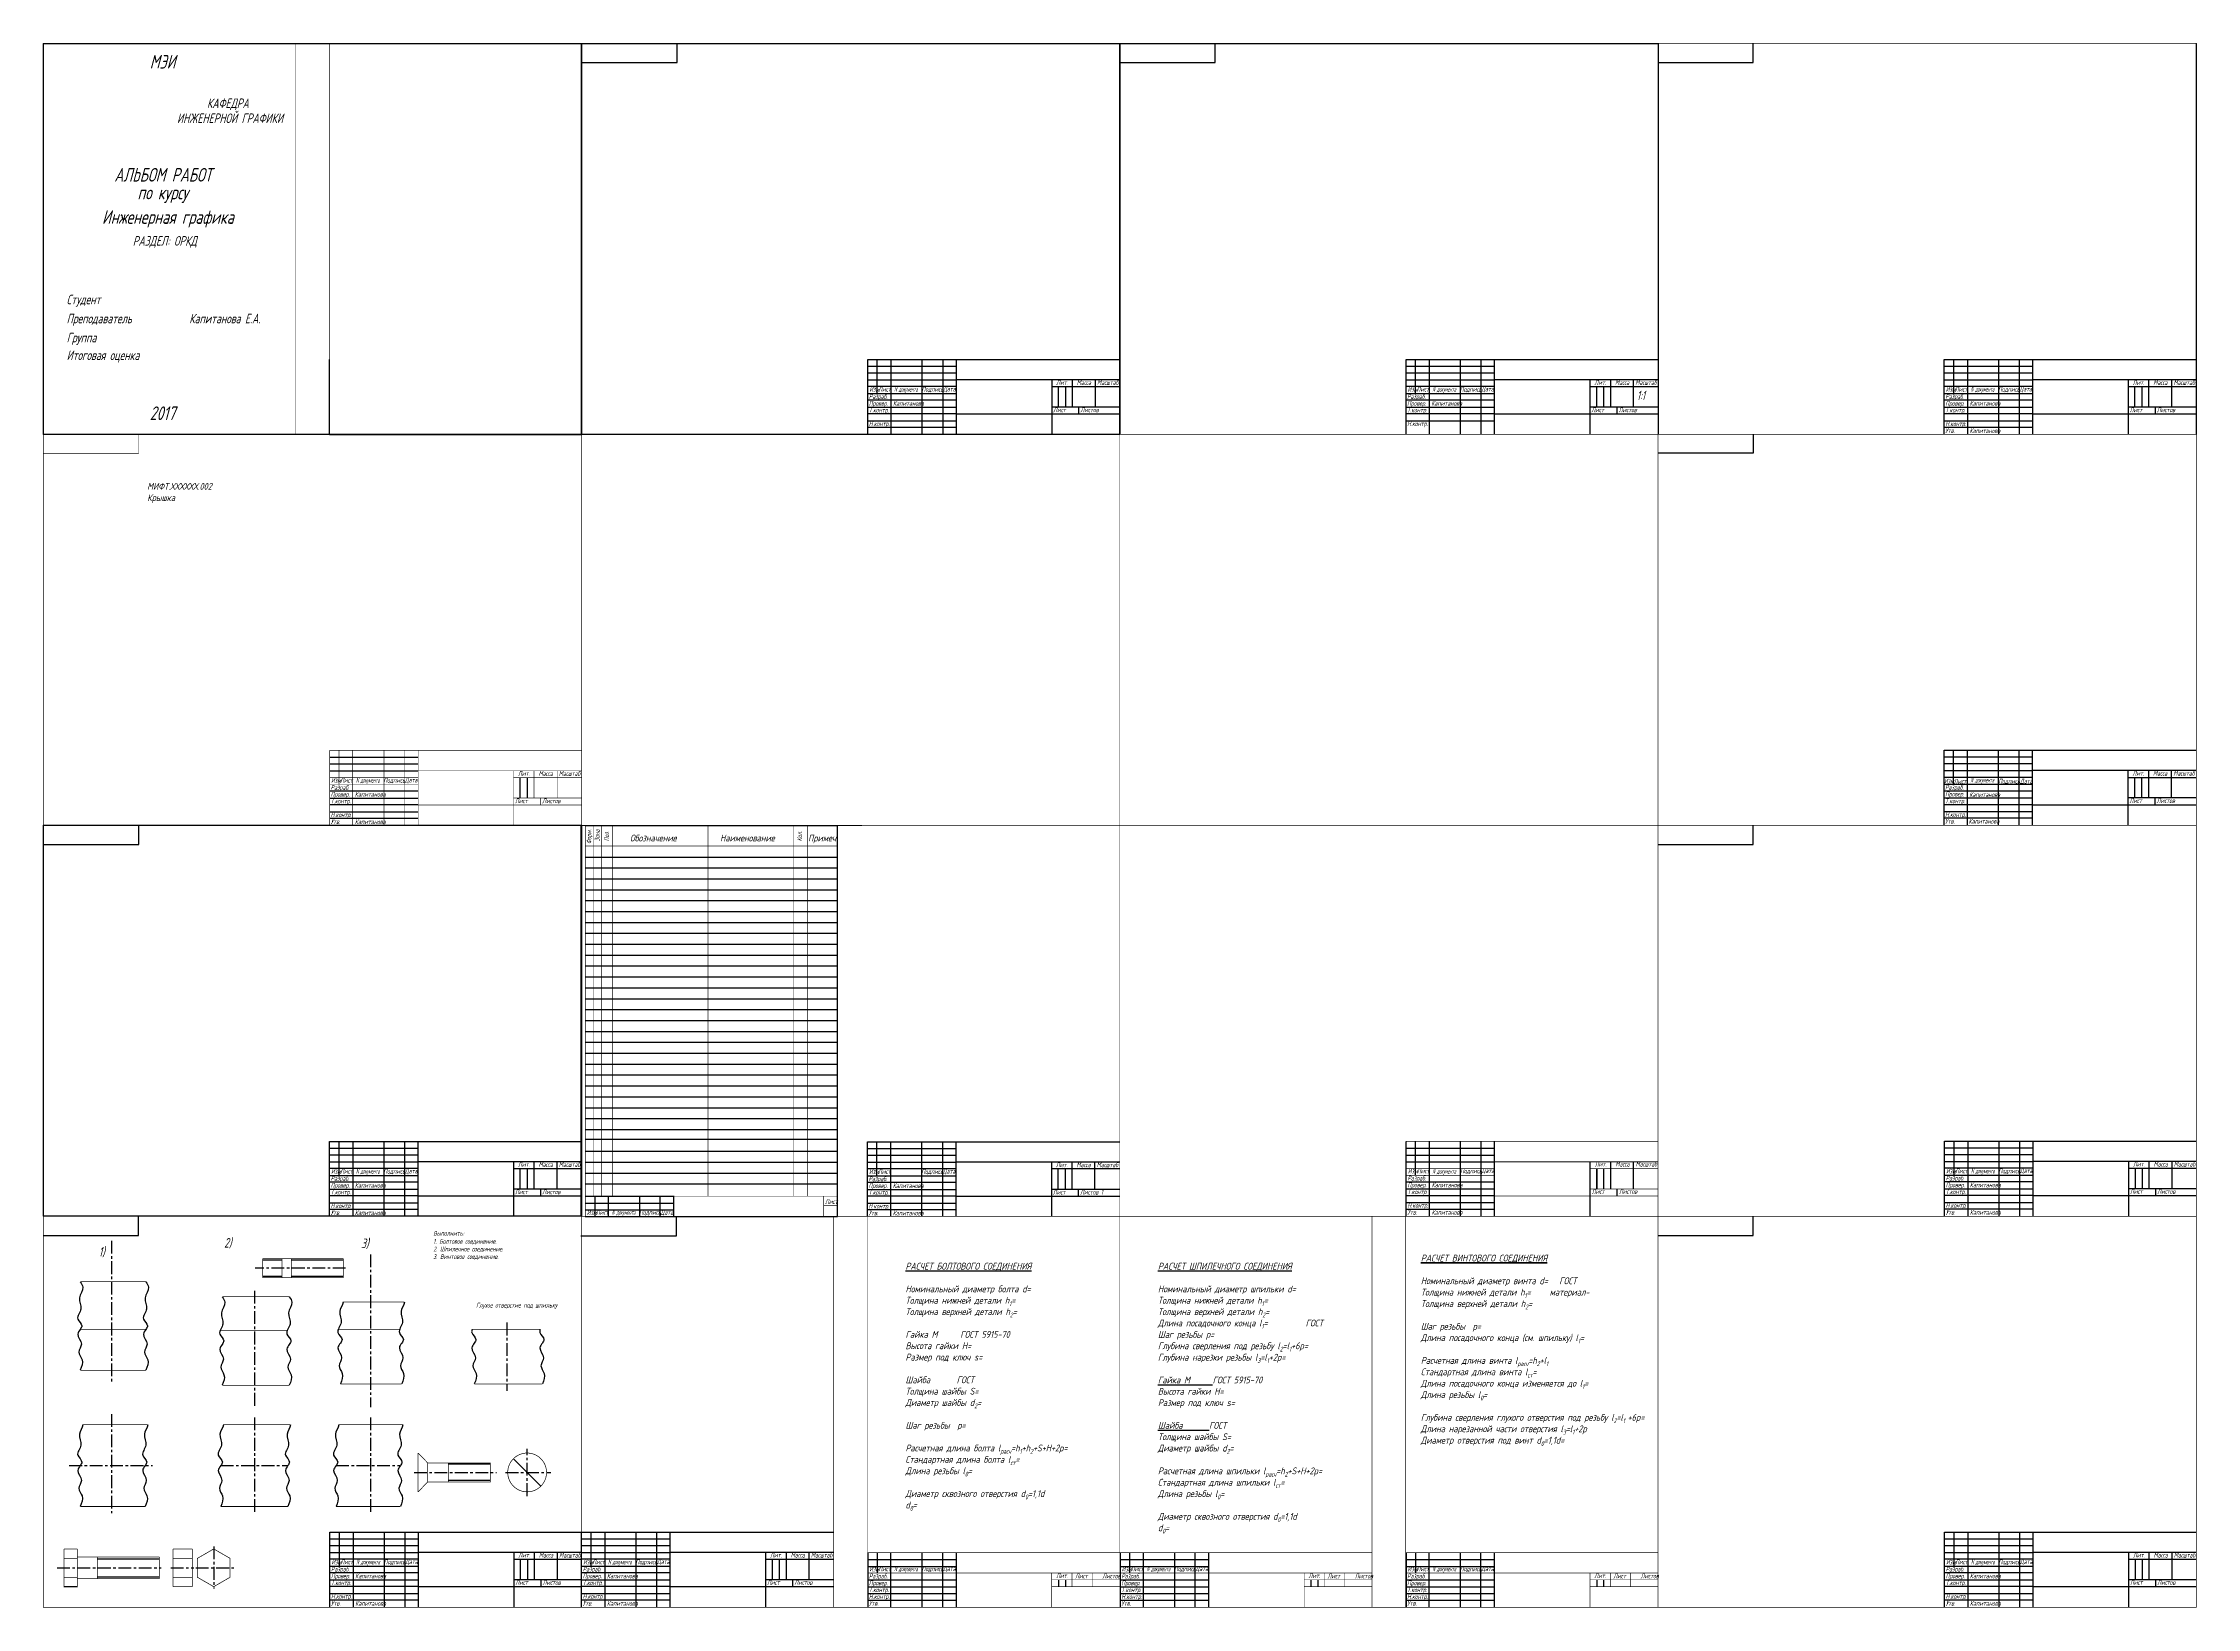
# Model space of a CAD drawing. Extents: x -1235 to 1580, y 0 to 1689.
# Drawn here: x 0 to 1580, y 0 to 1148 of the extents above; entities that cross this region are included whole.
import ezdxf
from ezdxf.enums import TextEntityAlignment as Align

# ---------------------------------------------------------------- set-up
doc = ezdxf.new("R2010")
doc.units = 0
doc.header["$LTSCALE"] = 0.5
doc.header["$MEASUREMENT"] = 0
doc.linetypes.add('CENTER', pattern=[2, 1.25, -0.25, 0.25, -0.25])
for name, color, linetype in [('1', 30, 'CONTINUOUS'), ('3', 3, 'CONTINUOUS'), ('axis', 15, 'CENTER'), ('FORMAT', 7, 'CONTINUOUS'), ('основная', 7, 'CONTINUOUS')]:
    doc.layers.add(name, color=color, linetype=linetype)
doc.styles.add('simplex', font='simplex.shx', dxfattribs={"width": 0.7, "oblique": 15})

msp = doc.modelspace()

# ---------------------------------------------------------------- linework, layer by layer
at = {"layer": '1', "const_width": 0.5}
for points in [[(27.01258271142773, 239), (75.20707828304148, 239)], [(131.2205469286882, 228.0000001421032), (180.4742621322878, 228.0000001421032)], [(219.9134178350378, 224), (264.9302545106942, 224)], [(27.01258271142773, 204), (75.20707828306917, 204)], [(129.5988092490811, 203.0000001421032), (178.8525244526806, 203.0000001421032)], [(216.3922360424412, 204), (261.4090727180977, 204)], [(314.6001396774756, 204), (364.5769643216433, 204)], [(27.01258271142774, 174), (75.20707828304148, 174)], [(131.2205469286882, 163.0000001421032), (180.4742621322878, 163.0000001421032)], [(218.0139737220484, 164), (263.0308103977047, 164)], [(316.2218773570826, 164), (366.1987020012504, 164)], [(28.91202682441713, 134), (76.57691258003801, 134)], [(132.0607714096919, 134), (181.3144866132914, 134)], [(216.7357589390804, 134), (263.8710348787084, 134)], [(27.01258271142774, 74), (74.67746846704858, 74)], [(130.1613272967025, 74), (179.415042500302, 74)], [(214.836314826091, 74), (261.9715907657189, 74)]]:
    msp.add_lwpolyline(points, dxfattribs=at)
at = {"layer": '1', "ltscale": 10}
for points in [[(27.01258271142773, 239), (28.94498806612501, 234.9135462882414), (26.44065249452069, 227.0936758419393), (27.53629782754524, 218.9610097933241), (25.18848234143479, 211.6103285480208), (28.16238290408819, 206.6056101175964), (27.01258271142773, 204), (25.18848234143479, 200.506111281547), (27.84934273310046, 193.1554300362436), (25.97108750347161, 187.3687268025078), (28.31890298958115, 181.7384171674566), (27.01258271142774, 174)], [(75.20707828304148, 239), (77.13948363773876, 234.9135462882414), (74.63514806613445, 227.0936758419393), (75.730793399159, 218.9610097933241), (73.38297791304855, 211.6103285480208), (76.35687847570195, 206.6056101175964), (75.20707828304148, 204), (73.38297791304855, 200.506111281547), (76.04383830471421, 193.1554300362436), (74.16558307508537, 187.3687268025078), (76.5133985611949, 181.7384171674566), (75.2070782830415, 174)], [(131.2205469286882, 228.0000001421032), (133.1529522833855, 223.9135464303446), (130.6486167117812, 216.0936759840425), (131.7442620448057, 207.9610099354273), (129.3964465586953, 200.610328690124), (132.3703471213487, 195.6056102596996), (131.2205469286882, 193.0000001421032), (129.3964465586953, 189.5061114236502), (132.057306950361, 182.1554301783468), (130.1790517207321, 176.368726944611), (132.5268672068416, 170.7384173095598), (131.2205469286882, 163.0000001421032)], [(180.4742621322878, 228.0000001421032), (182.406667486985, 223.9135464303446), (179.9023319153807, 216.0936759840425), (180.9979772484053, 207.9610099354273), (178.6501617622948, 200.610328690124), (181.6240623249482, 195.6056102596996), (180.4742621322878, 193.0000001421032), (178.6501617622948, 189.5061114236502), (181.3110221539605, 182.1554301783468), (179.4327669243316, 176.368726944611), (181.7805824104412, 170.7384173095598), (180.4742621322878, 163.0000001421032)]]:
    msp.add_spline(points, degree=3, dxfattribs=at)
for points, knots in [([(219.9134178350378, 224), (219.5947895604383, 221.7659940368397), (215.513962397897, 216.8230555623544), (220.8099321559883, 209.1013594438016), (213.5269397297508, 201.9650488462954), (220.3240711984995, 197.5826006625533), (217.8329357746705, 193.6236135460421), (214.5203286143711, 189.4433115269932), (221.1505774868262, 183.7091815597847), (215.1883788004478, 177.2965813165773), (220.9495439540872, 171.3154527770558), (219.070958842729, 166.6340111546299), (218.0139737220484, 164)], [5.509649293500734, 5.509649293500734, 5.509649293500734, 5.509649293500734, 12.73141451657832, 20.93755220455777, 28.65407683206168, 34.47569955466919, 37.32372423292649, 41.26511999290059, 49.08258075672854, 55.16647564593862, 61.26669073586501, 69.11459318981426, 69.11459318981426, 69.11459318981426, 69.11459318981426]), ([(264.9302545106941, 224.0000000000001), (264.6116262360947, 221.7659940368397), (260.5307990735533, 216.8230555623544), (265.8267688316447, 209.1013594438016), (258.5437764054071, 201.9650488462954), (265.3409078741558, 197.5826006625533), (262.8497724503269, 193.6236135460421), (259.5371652900275, 189.4433115269932), (266.1674141624825, 183.7091815597847), (260.2052154761041, 177.2965813165773), (265.9663806297436, 171.3154527770558), (264.0877955183853, 166.6340111546299), (263.0308103977047, 164)], [5.50964929350075, 5.50964929350075, 5.50964929350075, 5.50964929350075, 12.73141451657832, 20.93755220455777, 28.65407683206168, 34.47569955466919, 37.32372423292649, 41.26511999290059, 49.08258075672854, 55.16647564593862, 61.26669073586501, 69.11459318981426, 69.11459318981426, 69.11459318981426, 69.11459318981426]), ([(314.6001396774755, 204), (314.2936665348137, 203.1790927949156), (313.8491570023867, 200.601845853449), (318.5319748335338, 197.5826006625533), (316.0408394097048, 193.6236135460421), (312.7282322494054, 189.4433115269932), (319.3584811218605, 183.7091815597847), (313.396282435482, 177.2965813165773), (319.1574475891215, 171.3154527770558), (317.2788624777633, 166.6340111546299), (316.2218773570826, 164)], [26.03462986841605, 26.03462986841605, 26.03462986841605, 26.03462986841605, 28.65407683206168, 34.47569955466919, 37.32372423292649, 41.26511999290059, 49.08258075672854, 55.16647564593862, 61.26669073586501, 69.11459318981426, 69.11459318981426, 69.11459318981426, 69.11459318981426]), ([(364.5769643216433, 204), (364.2704911789815, 203.1790927949156), (363.8259816465545, 200.601845853449), (368.5087994777015, 197.5826006625533), (366.0176640538726, 193.6236135460421), (362.7050568935732, 189.4433115269932), (369.3353057660282, 183.7091815597847), (363.3731070796498, 177.2965813165773), (369.1342722332893, 171.3154527770558), (367.255687121931, 166.6340111546299), (366.1987020012504, 164)], [26.03462986841605, 26.03462986841605, 26.03462986841605, 26.03462986841605, 28.65407683206168, 34.47569955466919, 37.32372423292649, 41.26511999290059, 49.08258075672854, 55.16647564593862, 61.26669073586501, 69.11459318981426, 69.11459318981426, 69.11459318981426, 69.11459318981426]), ([(28.91202682441713, 134), (28.59339854981766, 131.7659940368397), (24.51257138727635, 126.8230555623544), (29.8085411453677, 119.1013594438016), (22.52554871913012, 111.9650488462954), (29.32268018787884, 107.5826006625533), (26.83154476404992, 103.6236135460421), (23.51893760375047, 99.44331152699317), (30.14918647620554, 93.70918155978467), (24.18698778982715, 87.29658131657732), (29.94815294346659, 81.31545277705581), (28.06956783210835, 76.63401115462986), (27.01258271142774, 74)], [5.509649293500734, 5.509649293500734, 5.509649293500734, 5.509649293500734, 12.73141451657832, 20.93755220455777, 28.65407683206168, 34.47569955466919, 37.32372423292649, 41.26511999290059, 49.08258075672854, 55.16647564593862, 61.26669073586501, 69.11459318981426, 69.11459318981426, 69.11459318981426, 69.11459318981426]), ([(76.57691258003798, 134), (76.25828430543852, 131.7659940368397), (72.1774571428972, 126.8230555623544), (77.47342690098854, 119.1013594438016), (70.19043447475096, 111.9650488462954), (76.98756594349967, 107.5826006625533), (74.49643051967077, 103.6236135460421), (71.18382335937132, 99.44331152699317), (77.81407223182639, 93.70918155978467), (71.85187354544799, 87.29658131657732), (77.61303869908743, 81.31545277705581), (75.7344535877292, 76.63401115462986), (74.67746846704858, 74)], [5.509649293500734, 5.509649293500734, 5.509649293500734, 5.509649293500734, 12.73141451657832, 20.93755220455777, 28.65407683206168, 34.47569955466919, 37.32372423292649, 41.26511999290059, 49.08258075672854, 55.16647564593862, 61.26669073586501, 69.11459318981426, 69.11459318981426, 69.11459318981426, 69.11459318981426]), ([(132.0607714096919, 134), (131.7421431350924, 131.7659940368397), (127.6613159725511, 126.8230555623544), (132.9572857306424, 119.1013594438016), (125.6742933044048, 111.9650488462954), (132.4714247731536, 107.5826006625533), (129.9802893493247, 103.6236135460421), (126.6676821890252, 99.44331152699317), (133.2979310614803, 93.70918155978467), (127.3357323751019, 87.29658131657732), (133.0968975287413, 81.31545277705581), (131.2183124173831, 76.63401115462986), (130.1613272967025, 74)], [5.509649293500734, 5.509649293500734, 5.509649293500734, 5.509649293500734, 12.73141451657832, 20.93755220455777, 28.65407683206168, 34.47569955466919, 37.32372423292649, 41.26511999290059, 49.08258075672854, 55.16647564593862, 61.26669073586501, 69.11459318981426, 69.11459318981426, 69.11459318981426, 69.11459318981426]), ([(181.3144866132914, 134), (180.9958583386919, 131.7659940368397), (176.9150311761506, 126.8230555623544), (182.211000934242, 119.1013594438016), (174.9280085080044, 111.9650488462954), (181.7251399767531, 107.5826006625533), (179.2340045529241, 103.6236135460421), (175.9213973926247, 99.44331152699317), (182.5516462650798, 93.70918155978467), (176.5894475787014, 87.29658131657732), (182.3506127323408, 81.31545277705581), (180.4720276209826, 76.63401115462986), (179.415042500302, 74)], [5.509649293500734, 5.509649293500734, 5.509649293500734, 5.509649293500734, 12.73141451657832, 20.93755220455777, 28.65407683206168, 34.47569955466919, 37.32372423292649, 41.26511999290059, 49.08258075672854, 55.16647564593862, 61.26669073586501, 69.11459318981426, 69.11459318981426, 69.11459318981426, 69.11459318981426]), ([(216.7357589390804, 134), (216.4171306644809, 131.7659940368397), (212.3363035019396, 126.8230555623544), (217.632273260031, 119.1013594438018), (210.3492808337934, 111.9650488462952), (217.1464123025421, 107.5826006625534), (214.6552768787131, 103.623613546042), (211.3426697184138, 99.44331152699317), (217.9729185908687, 93.70918155978462), (212.0107199044904, 87.29658131657729), (217.7718850581299, 81.31545277705584), (215.8932999467716, 76.63401115462986), (214.836314826091, 74)], [5.509649293500747, 5.509649293500747, 5.509649293500747, 5.509649293500747, 12.73141451657831, 20.93755220455776, 28.65407683206168, 34.47569955466918, 37.32372423292648, 41.26511999290058, 49.08258075672853, 55.16647564593862, 61.26669073586501, 69.11459318981426, 69.11459318981426, 69.11459318981426, 69.11459318981426]), ([(263.8710348787084, 134), (263.5524066041089, 131.7659940368397), (259.4715794415675, 126.8230555623544), (264.7675491996589, 119.1013594438016), (257.4845567734213, 111.9650488462954), (264.28168824217, 107.5826006625533), (261.7905528183411, 103.6236135460421), (258.4779456580417, 99.44331152699317), (265.1081945304967, 93.70918155978467), (259.1459958441183, 87.29658131657732), (264.9071609977578, 81.31545277705581), (263.0285758863996, 76.63401115462986), (261.9715907657189, 74)], [5.50964929350075, 5.50964929350075, 5.50964929350075, 5.50964929350075, 12.73141451657832, 20.93755220455777, 28.65407683206168, 34.47569955466919, 37.32372423292649, 41.26511999290059, 49.08258075672854, 55.16647564593862, 61.26669073586501, 69.11459318981426, 69.11459318981426, 69.11459318981426, 69.11459318981426])]:
    msp.add_open_spline(points, degree=3, knots=knots, dxfattribs=at)
at = {"layer": '3'}
for p, q in [((161.0000000000001, 255), (175, 255.0000000000001)), ((182, 255), (220, 255)), ((161.0000000000001, 243), (175, 243)), ((182, 243), (220, 243)), ((327.9999999999992, 105.0000000000002), (297.0944273600809, 105.0000000000002)), ((327.9999999999992, 93.00000000000017), (297.0944273600809, 93.00000000000017)), ((39.65254764750591, 35.66666666666663), (84.98588098083924, 35.66666666666663)), ((39.65254764750591, 22.33333333333337), (84.98588098083924, 22.33333333333337)), ((24.96666666666665, 15.14359353944894), (15, 15.14359353944894))]:
    msp.add_line(p, q, dxfattribs=at)
for points, const_width in [([(161.0000000000001, 256), (161.0000000000001, 249)], 0.5), ([(175, 256), (175, 249)], 0.5), ([(182, 256), (182, 249)], 0.5), ([(220, 256), (220, 249)], 0.5), ([(161.0000000000001, 249), (161, 242)], 0.5), ([(175, 249), (175, 242)], 0.5), ([(182, 249), (182, 242)], 0.5), ([(220, 249), (220, 242)], 0.5), ([(274.9999999999993, 84.75000000000017), (274.9999999999992, 113.2500000000002)], 0.5), ([(274.9999999999993, 113.2500000000002), (281.9999999999993, 106.0000000000002)], 0.5), ([(274.9999999999993, 99.00000000000017), (277.9999999999993, 99.00000000000017)], 0.8), ([(281.9999999999993, 92.00000000000017), (281.9999999999993, 106.0000000000002)], 0.5), ([(293.4896737170186, 92.00000000000017), (327.9999999999992, 92.00000000000017), (327.9999999999992, 106.0000000000002), (293.4896737170186, 106.0000000000002)], 0.5), ([(297.0944273600809, 92.00000000000017), (297.0944273600809, 106.0000000000002)], 0.5), ([(365.0762716319076, 88.92372836809187), (344.9237283680909, 109.0762716319086)], 0.8), ([(274.9999999999993, 84.75000000000017), (281.9999999999993, 92.00000000000017)], 0.5), ([(281.9999999999993, 92.00000000000017), (293.4896737170186, 92.00000000000017)], 0.5), ([(24.96666666666665, 42.85640646055106), (15, 42.85640646055106)], 0.5), ([(15, 42.85640646055106), (24.96666666666665, 42.85640646055106)], 0.5), ([(15, 29), (15, 42.85640646055106)], 0.5), ([(24.96666666666665, 35.92820323027547), (15, 35.92820323027547)], 0.5), ([(24.96666666666667, 42.85640646055106), (24.96666666666667, 29)], 0.5), ([(24.96666666666667, 37), (84.98588098083924, 37)], 0.5), ([(39.65254764750591, 29), (39.65254764750591, 37)], 0.5), ([(84.98588098083924, 37), (84.98588098083924, 29)], 0.5), ([(95, 29), (95, 42.85640646055106)], 0.5), ([(109.4, 42.85640646055094), (95, 42.85640646055106)], 0.5), ([(109.4, 35.92820323027547), (95, 35.92820323027547)], 0.5), ([(109.4, 42.85640646055106), (109.4, 29)], 0.5), ([(15, 29), (15, 15.14359353944894)], 0.5), ([(24.96666666666665, 22.07179676972453), (15, 22.07179676972453)], 0.5), ([(24.96666666666667, 15.14359353944894), (24.96666666666667, 29)], 0.5), ([(24.96666666666667, 21), (84.98588098083924, 21)], 0.5), ([(39.65254764750591, 21), (39.65254764750591, 29)], 0.5), ([(84.98588098083924, 21), (84.98588098083924, 29)], 0.5), ([(95, 29), (95, 15.14359353944894)], 0.5), ([(109.4, 22.07179676972453), (95, 22.07179676972453)], 0.5), ([(109.4, 15.14359353944894), (109.4, 29)], 0.5), ([(15, 15.14359353944894), (24.96666666666665, 15.14359353944894)], 0.5), ([(109.4, 15.14359353944906), (95, 15.14359353944894)], 0.5)]:
    msp.add_lwpolyline(points, dxfattribs=dict(at, const_width=const_width))
for points in [[(161.0000000000001, 256, 0.5, 0.5, 0), (208.2457577630128, 256, 0.5, 0.5, 0), (220, 256, 0, 0, 0)], [(161.0000000000001, 242, 0.5, 0.5, 0), (208.1837500089667, 242, 0.5, 0.5, 0), (220, 242, 0, 0, 0)], [(293.4896737170186, 106.0000000000002, 0.5, 0.5, 0), (281.9999999999993, 106.0000000000002, 0, 0, 0)]]:
    msp.add_lwpolyline(points, format="xyseb", dxfattribs=at)
at = {"layer": '3', "const_width": 0.5}
msp.add_lwpolyline([(347.8936888681976, 86.6483668246654, 30.66406674128356), (346.3479337294947, 87.67726847219313, 0.03261146045751592)], format="xyb", close=True, dxfattribs=at)
msp.add_lwpolyline([(113, 22.07179676972453), (125, 15.14359353944894), (137, 22.07179676972453), (137, 35.92820323027547), (125, 42.85640646055106), (113, 35.92820323027547)], close=True, dxfattribs=at)
at = {"layer": 'axis', "linetype": 'CENTER', "ltscale": 15}
for p, q in [((50, 269), (50, 165.5156253155001)), ((240, 259.0244756813927), (240, 146.9531250216096)), ((221.7889216034136, 249), (155.5231680191264, 249)), ((155, 232.3877113412153), (155, 146.7968750513429)), ((340, 209), (340, 159)), ((50, 141.8906250043219), (50, 69)), ((155, 139.3593746499245), (155, 69)), ((240, 139.3593746499245), (240, 69)), ((354.9999999999992, 81.65453236873054), (354.9999999999992, 116.223800926798)), ((19.00000040702491, 104), (80.00000040702491, 104)), ((130.1613272967025, 104), (179.415042500302, 104)), ((214.836314826091, 104), (261.9715907657189, 104)), ((272.0464028639925, 99.00000000000017), (332.4258436158834, 99.00000000000017)), ((331.9456076707856, 99.00000000000017), (332.1780647310343, 99.00000000000017)), ((339.0332079484851, 99.00000000000017), (347.0813248556384, 99.00000000000017)), ((339.1983922935287, 99.00000000000017), (372.329469737474, 99.00000000000023)), ((125, 44.63512841133252), (125, 13.92784590880001)), ((10, 29), (86.33661247764758, 28.99999999999994)), ((93.4726481489588, 28.99999999999994), (110.5039831458053, 28.99999999999994)), ((111.8360444003347, 28.99999999999994), (139.7141517237469, 29))]:
    msp.add_line(p, q, dxfattribs=at)
at = {"layer": 'FORMAT', "color": 7}
for p, q in [((0, 1148), (395, 1148)), ((0, 861), (0, 1148)), ((395, 1148), (395, 861)), ((395, 1148), (790, 1148)), ((395, 861), (395, 1148)), ((465, 1134), (465, 1148)), ((790, 1148), (790, 861)), ((790, 1148), (1185, 1148)), ((790, 861), (790, 1148)), ((860, 1134), (860, 1148)), ((1185, 1148), (1185, 861)), ((1254.750002035867, 1134), (1254.750002035867, 1148)), ((1580, 1148), (1580, 861)), ((395, 1134), (465, 1134)), ((790, 1134), (860, 1134)), ((1184.750002035867, 1134), (1254.750002035867, 1134)), ((210, 861), (210, 916)), ((605, 916), (790, 916)), ((605, 861), (605, 916)), ((605, 911), (670, 911)), ((670, 906), (605, 906)), ((612, 891), (612, 916)), ((622, 916), (622, 861)), ((645, 861), (645, 916)), ((660, 916), (660, 861)), ((670, 861), (670, 916)), ((790, 901), (670, 901)), ((740, 901), (740, 861)), ((1000, 916), (1185, 916)), ((1185, 901), (1065, 901)), ((1167, 881), (1167, 901)), ((1135, 896), (1185, 896)), ((670, 876), (790, 876)), ((1065, 876), (1185, 876)), ((1185, 881), (1135, 881)), ((395, 861), (0, 861)), ((790, 861), (395, 861)), ((1254.999999664116, 847.4141991385628), (1254.999999664116, 861.1627209753893)), ((1184.999999664116, 847.4141991385628), (1254.999999664116, 847.4141991385628)), ((210, 624), (275, 624)), ((275, 619), (210, 619)), ((210, 614), (275, 614)), ((275, 599), (210, 599)), ((210, 594), (275, 594)), ((275, 589), (210, 589)), ((0, 574), (395, 574)), ((0, 287), (0, 574)), ((70, 560), (70, 574)), ((210, 584), (275, 584)), ((275, 579), (210, 579)), ((394.7500020358669, 286.7500007584248), (394.7500020358669, 573.7500007584248)), ((395, 574), (395, 287)), ((582.6978227573918, 286.7512988561703), (582.6978227573918, 573.7512988561703)), ((1254.750002035867, 560), (1254.750002035867, 574)), ((0, 560), (70, 560)), ((1184.750002035867, 560), (1254.750002035867, 560)), ((210, 342), (395, 342)), ((210, 287), (210, 342)), ((210, 337), (275, 337)), ((217, 317), (217, 342)), ((227, 342), (227, 287)), ((250, 287), (250, 342)), ((265, 342), (265, 287)), ((275, 287), (275, 342)), ((395, 327), (275, 327)), ((275, 302), (395, 302)), ((395, 287), (0, 287)), ((69.75000203586694, 273), (69.75000203586694, 287)), ((464.5000040717339, 272.7500007584248), (464.5000040717339, 286.7500007584248)), ((1254.750002035867, 273), (1254.750002035867, 287)), ((-0.2499979641330583, 273), (69.75000203586694, 273)), ((394.5000040717339, 272.7500007584248), (464.5000040717339, 272.7500007584248)), ((1184.750002035867, 273), (1254.750002035867, 273))]:
    msp.add_line(p, q, dxfattribs=at)
at = {"layer": 'FORMAT'}
for p, q in [((605, 901), (670, 901)), ((755, 901), (755, 881)), ((772, 881), (772, 901)), ((1000, 861), (1000, 916)), ((1000, 911), (1065, 911)), ((1065, 906), (1000, 906)), ((1000, 901), (1065, 901)), ((1007, 891), (1007, 916)), ((1017, 916), (1017, 861)), ((1040, 861), (1040, 916)), ((1055, 916), (1055, 861)), ((1065, 861), (1065, 916)), ((1135, 901), (1135, 861)), ((1150, 901), (1150, 881)), ((1395, 916), (1580, 916)), ((1395, 861), (1395, 916)), ((1395, 911), (1460, 911)), ((1460, 906), (1395, 906)), ((1395, 901), (1460, 901)), ((1402, 891), (1402, 916)), ((1412, 916), (1412, 861)), ((1435, 861), (1435, 916)), ((1450, 916), (1450, 861)), ((1460, 861), (1460, 916)), ((1580, 901), (1460, 901)), ((1530, 901), (1530, 861)), ((1545, 901), (1545, 881)), ((1562, 881), (1562, 901)), ((670, 896), (605, 896)), ((605, 891), (670, 891)), ((670, 886), (605, 886)), ((740, 896), (790, 896)), ((745, 881), (745, 896)), ((750, 896), (750, 881)), ((1065, 896), (1000, 896)), ((1000, 891), (1065, 891)), ((1065, 886), (1000, 886)), ((1140, 881), (1140, 896)), ((1145, 896), (1145, 881)), ((1460, 896), (1395, 896)), ((1395, 891), (1460, 891)), ((1460, 886), (1395, 886)), ((1530, 896), (1580, 896)), ((1535, 881), (1535, 896)), ((1540, 896), (1540, 881)), ((605, 881), (670, 881)), ((670, 876), (605, 876)), ((605, 871), (670, 871)), ((790, 881), (740, 881)), ((760, 876), (760, 881)), ((1000, 881), (1065, 881)), ((1065, 876), (1000, 876)), ((1000, 871), (1065, 871)), ((1155, 876), (1155, 881)), ((1395, 881), (1460, 881)), ((1460, 876), (1395, 876)), ((1395, 871), (1460, 871)), ((1460, 876), (1580, 876)), ((1580, 881), (1530, 881)), ((1550, 876), (1550, 881)), ((210, 861), (395, 861)), ((670, 866), (605, 866)), ((1460, 866), (1395, 866)), ((1394.836202314127, 629.1627209753893), (1579.836202314127, 629.1627209753893)), ((1394.836202314127, 574.1627209753893), (1394.836202314127, 629.1627209753893)), ((1394.836202314127, 624.1627209753893), (1459.836202314127, 624.1627209753893)), ((1459.836202314127, 619.1627209753893), (1394.836202314127, 619.1627209753893)), ((1401.836202314127, 604.1627209753893), (1401.836202314127, 629.1627209753893)), ((1411.836202314127, 629.1627209753893), (1411.836202314127, 574.1627209753893)), ((1434.836202314127, 574.1627209753893), (1434.836202314127, 629.1627209753893)), ((1449.836202314127, 629.1627209753893), (1449.836202314127, 574.1627209753893)), ((1459.836202314127, 574.1627209753893), (1459.836202314127, 629.1627209753893)), ((350, 594), (350, 609)), ((355, 609), (355, 594)), ((1394.836202314127, 614.1627209753893), (1459.836202314127, 614.1627209753893)), ((1459.836202314127, 609.1627209753893), (1394.836202314127, 609.1627209753893)), ((1394.836202314127, 604.1627209753893), (1459.836202314127, 604.1627209753893)), ((1579.836202314127, 614.1627209753893), (1459.836202314127, 614.1627209753893)), ((1529.836202314127, 614.1627209753893), (1529.836202314127, 574.1627209753893)), ((1529.836202314127, 609.1627209753893), (1579.836202314127, 609.1627209753893)), ((1534.836202314127, 594.1627209753893), (1534.836202314127, 609.1627209753893)), ((1539.836202314127, 609.1627209753893), (1539.836202314127, 594.1627209753893)), ((1544.836202314127, 614.1627209753893), (1544.836202314127, 594.1627209753893)), ((1561.836202314127, 594.1627209753893), (1561.836202314127, 614.1627209753893)), ((1459.836202314127, 599.1627209753893), (1394.836202314127, 599.1627209753893)), ((1394.836202314127, 594.1627209753893), (1459.836202314127, 594.1627209753893)), ((1459.836202314127, 589.1627209753893), (1394.836202314127, 589.1627209753893)), ((1459.836202314127, 589.1627209753893), (1579.836202314127, 589.1627209753893)), ((1579.836202314127, 594.1627209753893), (1529.836202314127, 594.1627209753893)), ((1549.836202314127, 589.1627209753893), (1549.836202314127, 594.1627209753893)), ((210, 574), (395, 574)), ((210, 574), (395, 574)), ((582.6978227573918, 573.7512988561703), (397.6978227573918, 573.7512988561703)), ((582.6978227573918, 286.7512988561703), (582.6978227573918, 573.7512988561703)), ((1394.836202314127, 584.1627209753893), (1459.836202314127, 584.1627209753893)), ((1459.836202314127, 579.1627209753893), (1394.836202314127, 579.1627209753893)), ((397.6978227573918, 550.7512988561703), (582.6978227573918, 550.7512988561703)), ((397.6978227573918, 542.7512988561703), (582.6978227573918, 542.7512988561703)), ((397.6978227573918, 534.7512988561703), (582.6978227573918, 534.7512988561703)), ((397.6978227573918, 526.7512988561703), (582.6978227573918, 526.7512988561703)), ((397.6978227573918, 518.7512988561703), (582.6978227573918, 518.7512988561703)), ((397.6978227573918, 510.7512988561703), (582.6978227573918, 510.7512988561703)), ((397.6978227573918, 502.7512988561703), (582.6978227573918, 502.7512988561703)), ((397.6978227573918, 494.7512988561703), (582.6978227573918, 494.7512988561703)), ((397.6978227573918, 486.7512988561703), (582.6978227573918, 486.7512988561703)), ((397.6978227573918, 478.7512988561703), (582.6978227573918, 478.7512988561703)), ((397.6978227573918, 470.7512988561703), (582.6978227573918, 470.7512988561703)), ((397.6978227573918, 462.7512988561703), (582.6978227573918, 462.7512988561703)), ((397.6978227573918, 454.7512988561703), (582.6978227573918, 454.7512988561703)), ((397.6978227573918, 446.7512988561703), (582.6978227573918, 446.7512988561703)), ((397.6978227573918, 438.7512988561703), (582.6978227573918, 438.7512988561703)), ((397.6978227573918, 430.7512988561703), (582.6978227573918, 430.7512988561703)), ((397.6978227573918, 422.7512988561703), (582.6978227573918, 422.7512988561703)), ((397.6978227573918, 414.7512988561703), (582.6978227573918, 414.7512988561703)), ((397.6978227573918, 406.7512988561703), (582.6978227573918, 406.7512988561703)), ((397.6978227573918, 398.7512988561703), (582.6978227573918, 398.7512988561703)), ((397.6978227573918, 390.7512988561703), (582.6978227573918, 390.7512988561703)), ((397.6978227573918, 382.7512988561703), (582.6978227573918, 382.7512988561703)), ((397.6978227573918, 374.7512988561703), (582.6978227573918, 374.7512988561703)), ((397.6978227573918, 366.7512988561703), (582.6978227573918, 366.7512988561703)), ((397.6978227573918, 358.7512988561703), (582.6978227573918, 358.7512988561703)), ((397.6978227573918, 350.7512988561703), (582.6978227573918, 350.7512988561703)), ((275, 332), (210, 332)), ((397.6978227573918, 343.7512988561703), (582.6978227573918, 343.7512988561703)), ((397.6978227573918, 334.7512988561703), (582.6978227573918, 334.7512988561703)), ((604.7500020358669, 286.7500007584248), (604.7500020358669, 341.7500007584248)), ((604.7500020358669, 341.7500007584248), (789.7500020358669, 341.7500007584248)), ((604.7500020358669, 336.7500007584248), (669.7500020358669, 336.7500007584248)), ((611.7500020358669, 316.7500007584248), (611.7500020358669, 341.7500007584248)), ((621.7500020358669, 341.7500007584248), (621.7500020358669, 286.7500007584248)), ((644.7500020358669, 286.7500007584248), (644.7500020358669, 341.7500007584248)), ((659.7500020358669, 341.7500007584248), (659.7500020358669, 286.7500007584248)), ((669.7500020358669, 286.7500007584248), (669.7500020358669, 341.7500007584248)), ((1000, 287), (1000, 342)), ((1000, 337), (1065, 337)), ((1000, 332), (1065, 332)), ((1007, 317), (1007, 342)), ((1017, 342), (1017, 287)), ((1040, 287), (1040, 342)), ((1055, 342), (1055, 287)), ((1065, 287), (1065, 342)), ((1395.249997964133, 342.2499992415752), (1580.249997964133, 342.2499992415752)), ((1395.249997964133, 287.2499992415752), (1395.249997964133, 342.2499992415752)), ((1395.249997964133, 337.2499992415752), (1460.249997964133, 337.2499992415752)), ((1460.249997964133, 332.2499992415752), (1395.249997964133, 332.2499992415752)), ((1402.249997964133, 317.2499992415752), (1402.249997964133, 342.2499992415752)), ((1412.249997964133, 342.2499992415752), (1412.249997964133, 287.2499992415752)), ((1435.249997964133, 287.2499992415752), (1435.249997964133, 342.2499992415752)), ((1450.249997964133, 342.2499992415752), (1450.249997964133, 287.2499992415752)), ((1460.249997964133, 287.2499992415752), (1460.249997964133, 342.2499992415752)), ((210, 327), (275, 327)), ((275, 322), (210, 322)), ((210, 317), (275, 317)), ((345, 327), (345, 287)), ((345, 322), (395, 322)), ((350, 307), (350, 322)), ((355, 322), (355, 307)), ((360, 327), (360, 307)), ((377, 307), (377, 327)), ((397.6978227573918, 326.7512988561703), (582.6978227573918, 326.7512988561703)), ((397.6978227573918, 318.7512988561703), (582.6978227573918, 318.7512988561703)), ((669.7500020358669, 331.7500007584248), (604.7500020358669, 331.7500007584248)), ((604.7500020358669, 326.7500007584248), (669.7500020358669, 326.7500007584248)), ((669.7500020358669, 321.7500007584248), (604.7500020358669, 321.7500007584248)), ((604.7500020358669, 316.7500007584248), (669.7500020358669, 316.7500007584248)), ((789.7500020358669, 326.7500007584248), (669.7500020358669, 326.7500007584248)), ((739.7500020358669, 326.7500007584248), (739.7500020358669, 286.7500007584248)), ((789.7500020358669, 321.7500007584248), (739.7500020358669, 321.7500007584248)), ((744.7500020358669, 306.7500007584248), (744.7500020358669, 321.7500007584248)), ((749.7500020358669, 321.7500007584248), (749.7500020358669, 306.7500007584248)), ((754.7500020358669, 326.7500007584248), (754.7500020358669, 306.7500007584248)), ((771.7500020358669, 306.7500007584248), (771.7500020358669, 326.7500007584248)), ((1000, 327), (1065, 327)), ((1135, 327), (1135, 287)), ((1140, 322), (1140, 307)), ((1140, 307), (1140, 322)), ((1145, 322), (1145, 307)), ((1145, 322), (1145, 307)), ((1150, 327), (1150, 307)), ((1167, 307), (1167, 327)), ((1395.249997964133, 327.2499992415752), (1460.249997964133, 327.2499992415752)), ((1460.249997964133, 322.2499992415752), (1395.249997964133, 322.2499992415752)), ((1395.249997964133, 317.2499992415752), (1460.249997964133, 317.2499992415752)), ((1580.249997964133, 327.2499992415752), (1460.249997964133, 327.2499992415752)), ((1530.249997964133, 327.2499992415752), (1530.249997964133, 287.2499992415752)), ((1530.249997964133, 322.2499992415752), (1580.249997964133, 322.2499992415752)), ((1535.249997964133, 307.2499992415752), (1535.249997964133, 322.2499992415752)), ((1540.249997964133, 322.2499992415752), (1540.249997964133, 307.2499992415752)), ((1545.249997964133, 327.2499992415752), (1545.249997964133, 307.2499992415752)), ((1562.249997964133, 307.2499992415752), (1562.249997964133, 327.2499992415752)), ((275, 312), (210, 312)), ((210, 307), (275, 307)), ((275, 302), (210, 302)), ((395, 307), (345, 307)), ((365, 302), (365, 307)), ((397.6978227573918, 310.7512988561703), (582.6978227573918, 310.7512988561703)), ((397.6978227573918, 301.7512988561703), (462.807529876429, 301.7512988561703)), ((669.7500020358669, 311.7500007584248), (604.7500020358669, 311.7500007584248)), ((604.7500020358669, 306.7500007584248), (669.7500020358669, 306.7500007584248)), ((669.7500020358669, 301.7500007584248), (604.7500020358669, 301.7500007584248)), ((669.7500020358669, 301.7500007584248), (789.7500020358669, 301.7500007584248)), ((789.7500020358669, 306.7500007584248), (739.7500020358669, 306.7500007584248)), ((759.7500020358669, 301.7500007584248), (759.7500020358669, 306.7500007584248)), ((1065, 312), (1000, 312)), ((1065, 307), (1000, 307)), ((1065, 302), (1000, 302)), ((1155, 302), (1155, 307)), ((1460.249997964133, 312.2499992415752), (1395.249997964133, 312.2499992415752)), ((1395.249997964133, 307.2499992415752), (1460.249997964133, 307.2499992415752)), ((1460.249997964133, 302.2499992415752), (1395.249997964133, 302.2499992415752)), ((1460.249997964133, 302.2499992415752), (1580.249997964133, 302.2499992415752)), ((1580.249997964133, 307.2499992415752), (1530.249997964133, 307.2499992415752)), ((1550.249997964133, 302.2499992415752), (1550.249997964133, 307.2499992415752)), ((210, 297), (275, 297)), ((275, 292), (210, 292)), ((397.6978227573918, 296.7512988561703), (462.6342945790311, 296.7512988561703)), ((397.6978227573918, 291.7512988561703), (462.6342945790311, 291.7512988561703)), ((397.6978227573918, 286.7512988561703), (582.6978227573918, 286.7512988561703)), ((604.7500020358669, 296.7500007584248), (669.7500020358669, 296.7500007584248)), ((669.7500020358669, 291.7500007584248), (604.7500020358669, 291.7500007584248)), ((1065, 297), (1000, 297)), ((1065, 292), (1000, 292)), ((1395.249997964133, 297.2499992415752), (1460.249997964133, 297.2499992415752)), ((1460.249997964133, 292.2499992415752), (1395.249997964133, 292.2499992415752)), ((210.2499979641331, 55.24999924157521), (395.2499979641331, 55.24999924157521)), ((210.2499979641331, 0.2499992415752104), (210.2499979641331, 55.24999924157521)), ((210.2499979641331, 50.24999924157521), (275.2499979641331, 50.24999924157521)), ((217.2499979641331, 30.24999924157521), (217.2499979641331, 55.24999924157521)), ((227.2499979641331, 55.24999924157521), (227.2499979641331, 0.2499992415752104)), ((250.2499979641331, 0.2499992415752104), (250.2499979641331, 55.24999924157521)), ((265.2499979641331, 55.24999924157521), (265.2499979641331, 0.2499992415752104)), ((275.2499979641331, 0.2499992415752104), (275.2499979641331, 55.24999924157521)), ((395, 55.24999924157521), (580, 55.24999924157521)), ((395, 0.2499992415752104), (395, 55.24999924157521)), ((395, 50.24999924157521), (460, 50.24999924157521)), ((402, 30.24999924157521), (402, 55.24999924157521)), ((412, 55.24999924157521), (412, 0.2499992415752104)), ((435, 0.2499992415752104), (435, 55.24999924157521)), ((450, 55.24999924157521), (450, 0.2499992415752104)), ((460, 0.2499992415752104), (460, 55.24999924157521)), ((1395.249997964133, 55.24999924157521), (1580.249997964133, 55.24999924157521)), ((1395.249997964133, 0.2499992415752104), (1395.249997964133, 55.24999924157521)), ((1395.249997964133, 50.24999924157521), (1460.249997964133, 50.24999924157521)), ((1402.249997964133, 30.24999924157521), (1402.249997964133, 55.24999924157521)), ((1412.249997964133, 55.24999924157521), (1412.249997964133, 0.2499992415752104)), ((1435.249997964133, 0.2499992415752104), (1435.249997964133, 55.24999924157521)), ((1450.249997964133, 55.24999924157521), (1450.249997964133, 0.2499992415752104)), ((1460.249997964133, 0.2499992415752104), (1460.249997964133, 55.24999924157521)), ((275.2499979641331, 45.24999924157521), (210.2499979641331, 45.24999924157521)), ((210.2499979641331, 40.24999924157521), (275.2499979641331, 40.24999924157521)), ((275.2499979641331, 35.24999924157521), (210.2499979641331, 35.24999924157521)), ((395.2499979641331, 40.24999924157521), (275.2499979641331, 40.24999924157521)), ((345.2499979641331, 40.24999924157521), (345.2499979641331, 0.2499992415752104)), ((345.2499979641331, 35.24999924157521), (395.2499979641331, 35.24999924157521)), ((350.2499979641331, 20.24999924157521), (350.2499979641331, 35.24999924157521)), ((355.2499979641331, 35.24999924157521), (355.2499979641331, 20.24999924157521)), ((360.2499979641331, 40.24999924157521), (360.2499979641331, 20.24999924157521)), ((377.2499979641331, 20.24999924157521), (377.2499979641331, 40.24999924157521)), ((460, 45.24999924157521), (395, 45.24999924157521)), ((395, 40.24999924157521), (460, 40.24999924157521)), ((460, 35.24999924157521), (395, 35.24999924157521)), ((580, 40.24999924157521), (460, 40.24999924157521)), ((530, 40.24999924157521), (530, 0.2499992415752104)), ((530, 35.24999924157521), (580, 35.24999924157521)), ((535, 20.24999924157521), (535, 35.24999924157521)), ((540, 35.24999924157521), (540, 20.24999924157521)), ((545, 40.24999924157521), (545, 20.24999924157521)), ((562, 20.24999924157521), (562, 40.24999924157521)), ((605, 40.13282692220423), (605, 0.1328269222042309)), ((605, 35.13282692220423), (670.1097071190372, 35.13282692220423)), ((790.2499979641331, 40.13282692220423), (790.2499979641331, 0.1328269222042309)), ((790.2499979641331, 35.13282692220423), (855.3597050831703, 35.13282692220423)), ((1000, 40.13282692220423), (1000, 0.1328269222042309)), ((1000, 35.13282692220423), (1065.109707119037, 35.13282692220423)), ((1460.249997964133, 45.24999924157521), (1395.249997964133, 45.24999924157521)), ((1395.249997964133, 40.24999924157521), (1460.249997964133, 40.24999924157521)), ((1460.249997964133, 35.24999924157521), (1395.249997964133, 35.24999924157521)), ((1580.249997964133, 40.24999924157521), (1460.249997964133, 40.24999924157521)), ((1530.249997964133, 40.24999924157521), (1530.249997964133, 0.2499992415752104)), ((1530.249997964133, 35.24999924157521), (1580.249997964133, 35.24999924157521)), ((1535.249997964133, 20.24999924157521), (1535.249997964133, 35.24999924157521)), ((1540.249997964133, 35.24999924157521), (1540.249997964133, 20.24999924157521)), ((1545.249997964133, 40.24999924157521), (1545.249997964133, 20.24999924157521)), ((1562.249997964133, 20.24999924157521), (1562.249997964133, 40.24999924157521)), ((210.2499979641331, 30.24999924157521), (275.2499979641331, 30.24999924157521)), ((275.2499979641331, 25.24999924157521), (210.2499979641331, 25.24999924157521)), ((210.2499979641331, 20.24999924157521), (275.2499979641331, 20.24999924157521)), ((395.2499979641331, 20.24999924157521), (345.2499979641331, 20.24999924157521)), ((365.2499979641331, 15.24999924157521), (365.2499979641331, 20.24999924157521)), ((395, 30.24999924157521), (460, 30.24999924157521)), ((460, 25.24999924157521), (395, 25.24999924157521)), ((395, 20.24999924157521), (460, 20.24999924157521)), ((580, 20.24999924157521), (530, 20.24999924157521)), ((550, 15.24999924157521), (550, 20.24999924157521)), ((605, 20.13282692220423), (670.1097071190372, 20.13282692220423)), ((745, 20.13282692220423), (745, 15.13282692220423)), ((750, 20.13282692220423), (750, 15.13282692220423)), ((790.2499979641331, 20.13282692220423), (855.3597050831703, 20.13282692220423)), ((930.2499979641331, 20.13282692220423), (930.2499979641331, 15.13282692220423)), ((935.2499979641331, 20.13282692220423), (935.2499979641331, 15.13282692220423)), ((1000, 20.13282692220423), (1065.109707119037, 20.13282692220423)), ((1140, 20.13282692220423), (1140, 15.13282692220423)), ((1145, 20.13282692220423), (1145, 15.13282692220423)), ((1395.249997964133, 30.24999924157521), (1460.249997964133, 30.24999924157521)), ((1460.249997964133, 25.24999924157521), (1395.249997964133, 25.24999924157521)), ((1395.249997964133, 20.24999924157521), (1460.249997964133, 20.24999924157521)), ((1580.249997964133, 20.24999924157521), (1530.249997964133, 20.24999924157521)), ((1550.249997964133, 15.24999924157521), (1550.249997964133, 20.24999924157521)), ((275.2499979641331, 15.24999924157521), (210.2499979641331, 15.24999924157521)), ((210.2499979641331, 10.24999924157521), (275.2499979641331, 10.24999924157521)), ((275.2499979641331, 5.24999924157521), (210.2499979641331, 5.24999924157521)), ((275.2499979641331, 15.24999924157521), (395.2499979641331, 15.24999924157521)), ((460, 15.24999924157521), (395, 15.24999924157521)), ((395, 10.24999924157521), (460, 10.24999924157521)), ((460, 5.24999924157521), (395, 5.24999924157521)), ((460, 15.24999924157521), (580, 15.24999924157521)), ((605, 15.13282692220423), (670.1097071190372, 15.13282692220423)), ((605, 10.13282692220423), (669.9364718216393, 10.13282692220423)), ((605, 5.132826922204231), (669.9364718216393, 5.132826922204231)), ((790.2499979641331, 15.13282692220423), (855.3597050831703, 15.13282692220423)), ((790.2499979641331, 10.13282692220423), (855.1864697857724, 10.13282692220423)), ((790.2499979641331, 5.132826922204231), (855.1864697857724, 5.132826922204231)), ((1000, 15.13282692220423), (1065.109707119037, 15.13282692220423)), ((1000, 10.13282692220423), (1064.936471821639, 10.13282692220423)), ((1000, 5.132826922204231), (1064.936471821639, 5.132826922204231)), ((1460.249997964133, 15.24999924157521), (1395.249997964133, 15.24999924157521)), ((1395.249997964133, 10.24999924157521), (1460.249997964133, 10.24999924157521)), ((1460.249997964133, 5.24999924157521), (1395.249997964133, 5.24999924157521)), ((1460.249997964133, 15.24999924157521), (1580.249997964133, 15.24999924157521))]:
    msp.add_line(p, q, dxfattribs=at)
at = {"layer": 'FORMAT', "linetype": 'Continuous'}
msp.add_line((492.6978227573918, 422.7512988561703), (546.6978227573918, 422.7512988561703), dxfattribs=at)
at = {"layer": 'FORMAT', "linetype": 'Continuous', "const_width": 0.4}
for points in [[(0, 861), (395, 861), (395, 1148), (0, 1148)], [(395, 861), (790, 861), (790, 1148), (395, 1148)], [(790, 861), (1185, 861), (1185, 1148), (790, 1148)], [(1185, 861), (1580, 861), (1580, 1148), (1185, 1148)], [(0, 574), (395, 574), (395, 861), (0, 861)], [(395, 574), (790, 574), (790, 861), (395, 861)], [(1185, 574), (1580, 574), (1580, 861), (1185, 861)], [(0, 287), (395, 287), (395, 574), (0, 574)], [(395, 287), (790, 287), (790, 574), (395, 574)], [(790, 287), (1185, 287), (1185, 574), (790, 574)], [(1185, 287), (1580, 287), (1580, 574), (1185, 574)], [(0, 0), (395, 0), (395, 287), (0, 287)], [(395, 0), (790, 0), (790, 287), (395, 287)], [(790, 0), (1185, 0), (1185, 287), (790, 287)], [(1185, 0), (1580, 0), (1580, 287), (1185, 287)]]:
    msp.add_lwpolyline(points, close=True, dxfattribs=at)
at = {"layer": 'FORMAT', "const_width": 0.4}
for points in [[(0, 861), (185, 861), (185, 1148), (0, 1148)], [(210, 861), (395, 861), (395, 1148), (210, 1148)]]:
    msp.add_lwpolyline(points, close=True, dxfattribs=at)
at = {"layer": 'FORMAT'}
for points, const_width in [([(465, 1134), (465, 1148)], 0.4), ([(860, 1134), (860, 1148)], 0.4), ([(1255, 1134), (1255, 1148)], 0.4), ([(395, 1134), (465, 1134)], 0.4), ([(790, 1134), (860, 1134)], 0.4), ([(1185, 1134), (1255, 1134)], 0.4), ([(605, 916), (790, 916)], 0.4000000000000001), ([(605, 861), (605, 916)], 0.4000000000000001), ([(612, 891), (612, 916)], 0.4000000000000001), ([(622, 916), (622, 861)], 0.4000000000000001), ([(645, 861), (645, 916)], 0.4000000000000001), ([(660, 916), (660, 861)], 0.4000000000000001), ([(670, 861), (670, 916)], 0.4000000000000001), ([(790, 901), (670, 901)], 0.4000000000000001), ([(740, 901), (740, 861)], 0.4000000000000001), ([(755, 901), (755, 881)], 0.4000000000000001), ([(772, 881), (772, 901)], 0.4000000000000001), ([(1000, 916), (1185, 916)], 0.4000000000000001), ([(1000, 861), (1000, 916)], 0.4000000000000001), ([(1007, 891), (1007, 916)], 0.4000000000000001), ([(1017, 916), (1017, 861)], 0.4000000000000001), ([(1040, 861), (1040, 916)], 0.4000000000000001), ([(1055, 916), (1055, 861)], 0.4000000000000001), ([(1065, 861), (1065, 916)], 0.4000000000000001), ([(1185, 901), (1065, 901)], 0.4000000000000001), ([(1135, 901), (1135, 861)], 0.4000000000000001), ([(1150, 901), (1150, 881)], 0.4000000000000001), ([(1167, 881), (1167, 901)], 0.4000000000000001), ([(1395, 916), (1580, 916)], 0.4000000000000001), ([(1395, 861), (1395, 916)], 0.4000000000000001), ([(1402, 891), (1402, 916)], 0.4000000000000001), ([(1412, 916), (1412, 861)], 0.4000000000000001), ([(1435, 861), (1435, 916)], 0.4000000000000001), ([(1450, 916), (1450, 861)], 0.4000000000000001), ([(1460, 861), (1460, 916)], 0.4000000000000001), ([(1580, 901), (1460, 901)], 0.4000000000000001), ([(1530, 901), (1530, 861)], 0.4000000000000001), ([(1545, 901), (1545, 881)], 0.4000000000000001), ([(1562, 881), (1562, 901)], 0.4000000000000001), ([(670, 896), (605, 896)], 0.4000000000000001), ([(605, 891), (670, 891)], 0.4000000000000001), ([(740, 896), (790, 896)], 0.4000000000000001), ([(1065, 896), (1000, 896)], 0.4000000000000001), ([(1000, 891), (1065, 891)], 0.4000000000000001), ([(1135, 896), (1185, 896)], 0.4000000000000001), ([(1460, 896), (1395, 896)], 0.4000000000000001), ([(1395, 891), (1460, 891)], 0.4000000000000001), ([(1530, 896), (1580, 896)], 0.4000000000000001), ([(670, 876), (790, 876)], 0.4000000000000001), ([(790, 881), (740, 881)], 0.4000000000000001), ([(760, 876), (760, 881)], 0.4000000000000001), ([(1065, 876), (1185, 876)], 0.4000000000000001), ([(1185, 881), (1135, 881)], 0.4000000000000001), ([(1155, 876), (1155, 881)], 0.4000000000000001), ([(1460, 876), (1580, 876)], 0.4000000000000001), ([(1580, 881), (1530, 881)], 0.4000000000000001), ([(1550, 876), (1550, 881)], 0.4000000000000001), ([(70, 847), (70, 861)], 0.4), ([(1255, 847), (1255, 861)], 0.4), ([(0, 847), (70, 847)], 0.4), ([(1185, 847), (1255, 847)], 0.4), ([(210, 629), (395, 629)], 0.4000000000000001), ([(210, 574), (210, 629)], 0.4000000000000001), ([(217, 604), (217, 629)], 0.4000000000000001), ([(227, 629), (227, 574)], 0.4000000000000001), ([(250, 574), (250, 629)], 0.4000000000000001), ([(265, 629), (265, 574)], 0.4000000000000001), ([(275, 574), (275, 629)], 0.4000000000000001), ([(1394.836202314127, 629.1627209753893), (1579.836202314127, 629.1627209753893)], 0.4000000000000001), ([(1394.836202314127, 574.1627209753893), (1394.836202314127, 629.1627209753893)], 0.4000000000000001), ([(1401.836202314127, 604.1627209753893), (1401.836202314127, 629.1627209753893)], 0.4000000000000001), ([(1411.836202314127, 629.1627209753893), (1411.836202314127, 574.1627209753893)], 0.4000000000000001), ([(1434.836202314127, 574.1627209753893), (1434.836202314127, 629.1627209753893)], 0.4000000000000001), ([(1449.836202314127, 629.1627209753893), (1449.836202314127, 574.1627209753893)], 0.4000000000000001), ([(1459.836202314127, 574.1627209753893), (1459.836202314127, 629.1627209753893)], 0.4000000000000001), ([(275, 609), (210, 609)], 0.4000000000000001), ([(210, 604), (275, 604)], 0.4000000000000001), ([(395, 614), (275, 614)], 0.4000000000000001), ([(345, 614), (345, 574)], 0.4000000000000001), ([(345, 609), (395, 609)], 0.4000000000000001), ([(360, 614), (360, 594)], 0.4000000000000001), ([(377, 594), (377, 614)], 0.4000000000000001), ([(1459.836202314127, 609.1627209753893), (1394.836202314127, 609.1627209753893)], 0.4000000000000001), ([(1394.836202314127, 604.1627209753893), (1459.836202314127, 604.1627209753893)], 0.4000000000000001), ([(1579.836202314127, 614.1627209753893), (1459.836202314127, 614.1627209753893)], 0.4000000000000001), ([(1529.836202314127, 614.1627209753893), (1529.836202314127, 574.1627209753893)], 0.4000000000000001), ([(1529.836202314127, 609.1627209753893), (1579.836202314127, 609.1627209753893)], 0.4000000000000001), ([(1544.836202314127, 614.1627209753893), (1544.836202314127, 594.1627209753893)], 0.4000000000000001), ([(1561.836202314127, 594.1627209753893), (1561.836202314127, 614.1627209753893)], 0.4000000000000001), ([(275, 589), (395, 589)], 0.4000000000000001), ([(395, 594), (345, 594)], 0.4000000000000001), ([(365, 589), (365, 594)], 0.4000000000000001), ([(1459.836202314127, 589.1627209753893), (1579.836202314127, 589.1627209753893)], 0.4000000000000001), ([(1579.836202314127, 594.1627209753893), (1529.836202314127, 594.1627209753893)], 0.4000000000000001), ([(1549.836202314127, 589.1627209753893), (1549.836202314127, 594.1627209753893)], 0.4000000000000001), ([(70, 560), (70, 574)], 0.4), ([(394.7500020358669, 573.7500007584248), (790, 574)], 0.5), ([(582.6978227573918, 573.7512988561703), (397.6978227574002, 573.7512988561703)], 0.4), ([(397.6978227573918, 573.7512988561703), (397.6978227573918, 326.7512988561703)], 0.4000000000000001), ([(403.6978227573918, 573.7512988561703), (403.6978227573918, 301.7512988561703)], 0.4000000000000001), ([(409.6978227573918, 573.7512988561703), (409.6978227573918, 301.7512988561703)], 0.4000000000000001), ([(417.6978227573918, 573.7512988561703), (417.6978227573918, 301.7512988561703)], 0.4000000000000001), ([(487.6978227573918, 573.7512988561703), (487.6978227573918, 301.7512988561703)], 0.4000000000000001), ([(550.6978227573918, 573.7512988561703), (550.6978227573918, 301.7512988561703)], 0.4000000000000001), ([(560.6978227573918, 573.7512988561703), (560.6978227573918, 301.7512988561703)], 0.4000000000000001), ([(582.6978227573918, 573.7512988561703), (582.6978227573918, 286.7512988561703)], 0.4000000000000001), ([(1255, 560), (1255, 574)], 0.4), ([(1255, 560), (1255, 574)], 0.4), ([(0, 560), (70, 560)], 0.4), ([(582.6978227573918, 558.7512988561703), (397.6978227573918, 558.7512988561703)], 0.4), ([(1185, 560), (1255, 560)], 0.4), ([(1185, 560), (1255, 560)], 0.4), ([(210, 342), (395, 342)], 0.4000000000000001), ([(210, 287), (210, 342)], 0.4000000000000001), ([(217, 317), (217, 342)], 0.4000000000000001), ([(227, 342), (227, 287)], 0.4000000000000001), ([(250, 287), (250, 342)], 0.4000000000000001), ([(265, 342), (265, 287)], 0.4000000000000001), ([(275, 287), (275, 342)], 0.4000000000000001), ([(604.7500020358669, 341.7500007584248), (789.7500020358669, 341.7500007584248)], 0.4000000000000001), ([(604.7500020358669, 286.7500007584248), (604.7500020358669, 341.7500007584248)], 0.4000000000000001), ([(611.7500020358669, 316.7500007584248), (611.7500020358669, 341.7500007584248)], 0.4000000000000001), ([(621.7500020358669, 341.7500007584248), (621.7500020358669, 286.7500007584248)], 0.4000000000000001), ([(644.7500020358669, 286.7500007584248), (644.7500020358669, 341.7500007584248)], 0.4000000000000001), ([(659.7500020358669, 341.7500007584248), (659.7500020358669, 286.7500007584248)], 0.4000000000000001), ([(669.7500020358669, 286.7500007584248), (669.7500020358669, 341.7500007584248)], 0.4000000000000001), ([(1000, 342), (1185, 342)], 0.5), ([(1000, 342), (1185, 342)], 0.4000000000000001), ([(1000, 287), (1000, 342)], 0.4000000000000001), ([(1007, 342), (1007, 317)], 0.5), ([(1007, 317), (1007, 342)], 0.4000000000000001), ([(1017, 342), (1017, 287)], 0.4000000000000001), ([(1040, 287), (1040, 342)], 0.4000000000000001), ([(1055, 342), (1055, 287)], 0.4000000000000001), ([(1065, 287), (1065, 342)], 0.4000000000000001), ([(1395.249997964133, 342.2499992415752), (1580.249997964133, 342.2499992415752)], 0.4000000000000001), ([(1395.249997964133, 287.2499992415752), (1395.249997964133, 342.2499992415752)], 0.4000000000000001), ([(1402.249997964133, 317.2499992415752), (1402.249997964133, 342.2499992415752)], 0.4000000000000001), ([(1412.249997964133, 342.2499992415752), (1412.249997964133, 287.2499992415752)], 0.4000000000000001), ([(1435.249997964133, 287.2499992415752), (1435.249997964133, 342.2499992415752)], 0.4000000000000001), ([(1450.249997964133, 342.2499992415752), (1450.249997964133, 287.2499992415752)], 0.4000000000000001), ([(1460.249997964133, 287.2499992415752), (1460.249997964133, 342.2499992415752)], 0.4000000000000001), ([(275, 322), (210, 322)], 0.4000000000000001), ([(210, 317), (275, 317)], 0.4000000000000001), ([(395, 327), (275, 327)], 0.4000000000000001), ([(345, 327), (345, 287)], 0.4000000000000001), ([(345, 322), (395, 322)], 0.4000000000000001), ([(360, 327), (360, 307)], 0.4000000000000001), ([(377, 307), (377, 327)], 0.4000000000000001), ([(397.6978227573918, 326.7512988561703), (397.6978227573918, 326.7512988561703), (397.6978227573918, 286.7512988561703)], 0.4000000000000001), ([(669.7500020358669, 321.7500007584248), (604.7500020358669, 321.7500007584248)], 0.4000000000000001), ([(604.7500020358669, 316.7500007584248), (669.7500020358669, 316.7500007584248)], 0.4000000000000001), ([(789.7500020358669, 326.7500007584248), (669.7500020358669, 326.7500007584248)], 0.4000000000000001), ([(739.7500020358669, 326.7500007584248), (739.7500020358669, 286.7500007584248)], 0.4000000000000001), ([(739.7500020358669, 321.7500007584248), (789.7500020358669, 321.7500007584248)], 0.4000000000000001), ([(754.7500020358669, 326.7500007584248), (754.7500020358669, 306.7500007584248)], 0.4000000000000001), ([(771.7500020358669, 306.7500007584248), (771.7500020358669, 326.7500007584248)], 0.4000000000000001), ([(1000, 322), (1065, 322)], 0.5), ([(1065, 317), (1000, 317)], 0.5), ([(1065, 322), (1000, 322)], 0.4000000000000001), ([(1000, 317), (1065, 317)], 0.4000000000000001), ([(1065, 327), (1155.5, 327), (1185, 327)], 0.5), ([(1185, 327), (1065, 327)], 0.4000000000000001), ([(1135, 322), (1185, 322)], 0.5), ([(1135, 327), (1135, 287)], 0.4000000000000001), ([(1135, 322), (1185, 322)], 0.4000000000000001), ([(1150, 327), (1150, 307)], 0.5), ([(1150, 327), (1150, 307)], 0.4000000000000001), ([(1167, 327), (1167, 322), (1167, 307)], 0.5), ([(1167, 307), (1167, 327)], 0.4000000000000001), ([(1460.249997964133, 322.2499992415752), (1395.249997964133, 322.2499992415752)], 0.4000000000000001), ([(1395.249997964133, 317.2499992415752), (1460.249997964133, 317.2499992415752)], 0.4000000000000001), ([(1580.249997964133, 327.2499992415752), (1460.249997964133, 327.2499992415752)], 0.4000000000000001), ([(1530.249997964133, 327.2499992415752), (1530.249997964133, 287.2499992415752)], 0.4000000000000001), ([(1530.249997964133, 322.2499992415752), (1580.249997964133, 322.2499992415752)], 0.4000000000000001), ([(1545.249997964133, 327.2499992415752), (1545.249997964133, 307.2499992415752)], 0.4000000000000001), ([(1562.249997964133, 307.2499992415752), (1562.249997964133, 327.2499992415752)], 0.4000000000000001), ([(275, 302), (395, 302)], 0.4000000000000001), ([(395, 307), (345, 307)], 0.4000000000000001), ([(365, 302), (365, 307)], 0.4000000000000001), ([(582.6978227573918, 301.7512988561703), (397.6978227573918, 301.7512988561703)], 0.4000000000000001), ([(404.6978227573918, 301.7512988561703), (404.6978227573918, 286.7512988561703)], 0.4000000000000001), ([(414.6978227573918, 301.7512988561703), (414.6978227573918, 286.7512988561703)], 0.4000000000000001), ([(437.6978227573918, 301.7512988561703), (437.6978227573918, 286.7512988561703)], 0.4000000000000001), ([(452.6978227573918, 301.7512988561703), (452.6978227573918, 286.7512988561703)], 0.4000000000000001), ([(462.6978227573918, 301.7512988561703), (462.6978227573918, 286.7512988561703)], 0.4000000000000001), ([(582.6978227573918, 301.7512988561703), (532.6925873894072, 301.7512988561703)], 0.4000000000000001), ([(572.6978247577304, 301.7512988561703), (572.6978247577304, 286.7449737659019)], 0.4000000000000001), ([(669.7500020358669, 301.7500007584248), (789.7500020358669, 301.7500007584248)], 0.4000000000000001), ([(789.7500020358669, 306.7500007584248), (739.7500020358669, 306.7500007584248)], 0.4000000000000001), ([(759.7500020358669, 301.7500007584248), (759.7500020358669, 306.7500007584248)], 0.4000000000000001), ([(1065, 302), (1185, 302)], 0.5), ([(1065, 302), (1185, 302)], 0.4000000000000001), ([(1135, 307), (1185, 307)], 0.5), ([(1185, 307), (1135, 307)], 0.4000000000000001), ([(1155, 307), (1155, 302)], 0.5), ([(1155, 302), (1155, 307)], 0.4000000000000001), ([(1460.249997964133, 302.2499992415752), (1580.249997964133, 302.2499992415752)], 0.4000000000000001), ([(1580.249997964133, 307.2499992415752), (1530.249997964133, 307.2499992415752)], 0.4000000000000001), ([(1550.249997964133, 302.2499992415752), (1550.249997964133, 307.2499992415752)], 0.4000000000000001), ([(70, 273), (70, 287)], 0.4), ([(582.6978227573918, 286.7512988561703), (397.6978227573918, 286.7512988561703)], 0.5), ([(464.7500020358669, 272.7500007584248), (464.7500020358669, 286.7500007584248)], 0.4), ([(582.6978227573918, 294.7512988561703), (572.6978247577304, 294.7512988561703)], 0.4000000000000001), ([(815, 287), (1185, 287)], 0.5), ([(1255, 273), (1255, 287)], 0.4), ([(0, 273), (70, 273)], 0.4), ([(394.7500020358669, 272.7500007584248), (464.7500020358669, 272.7500007584248)], 0.4), ([(1185, 273), (1255, 273)], 0.4), ([(210.2499979641331, 55.24999924157521), (395.2499979641331, 55.24999924157521)], 0.4000000000000001), ([(210.2499979641331, 0.2499992415752104), (210.2499979641331, 55.24999924157521)], 0.4000000000000001), ([(217.2499979641331, 30.24999924157521), (217.2499979641331, 55.24999924157521)], 0.4000000000000001), ([(227.2499979641331, 55.24999924157521), (227.2499979641331, 0.2499992415752104)], 0.4000000000000001), ([(250.2499979641331, 0.2499992415752104), (250.2499979641331, 55.24999924157521)], 0.4000000000000001), ([(265.2499979641331, 55.24999924157521), (265.2499979641331, 0.2499992415752104)], 0.4000000000000001), ([(275.2499979641331, 0.2499992415752104), (275.2499979641331, 55.24999924157521)], 0.4000000000000001), ([(395, 55.24999924157521), (580, 55.24999924157521)], 0.4000000000000001), ([(395, 0.2499992415752104), (395, 55.24999924157521)], 0.4000000000000001), ([(402, 30.24999924157521), (402, 55.24999924157521)], 0.4000000000000001), ([(412, 55.24999924157521), (412, 0.2499992415752104)], 0.4000000000000001), ([(435, 0.2499992415752104), (435, 55.24999924157521)], 0.4000000000000001), ([(450, 55.24999924157521), (450, 0.2499992415752104)], 0.4000000000000001), ([(460, 0.2499992415752104), (460, 55.24999924157521)], 0.4000000000000001), ([(1395.249997964133, 55.24999924157521), (1580.249997964133, 55.24999924157521)], 0.4000000000000001), ([(1395.249997964133, 0.2499992415752104), (1395.249997964133, 55.24999924157521)], 0.4000000000000001), ([(1402.249997964133, 30.24999924157521), (1402.249997964133, 55.24999924157521)], 0.4000000000000001), ([(1412.249997964133, 55.24999924157521), (1412.249997964133, 0.2499992415752104)], 0.4000000000000001), ([(1435.249997964133, 0.2499992415752104), (1435.249997964133, 55.24999924157521)], 0.4000000000000001), ([(1450.249997964133, 55.24999924157521), (1450.249997964133, 0.2499992415752104)], 0.4000000000000001), ([(1460.249997964133, 0.2499992415752104), (1460.249997964133, 55.24999924157521)], 0.4000000000000001), ([(275.2499979641331, 35.24999924157521), (210.2499979641331, 35.24999924157521)], 0.4000000000000001), ([(395.2499979641331, 40.24999924157521), (275.2499979641331, 40.24999924157521)], 0.4000000000000001), ([(345.2499979641331, 40.24999924157521), (345.2499979641331, 0.2499992415752104)], 0.4000000000000001), ([(345.2499979641331, 35.24999924157521), (395.2499979641331, 35.24999924157521)], 0.4000000000000001), ([(360.2499979641331, 40.24999924157521), (360.2499979641331, 20.24999924157521)], 0.4000000000000001), ([(377.2499979641331, 20.24999924157521), (377.2499979641331, 40.24999924157521)], 0.4000000000000001), ([(460, 35.24999924157521), (395, 35.24999924157521)], 0.4000000000000001), ([(580, 40.24999924157521), (460, 40.24999924157521)], 0.4000000000000001), ([(530, 40.24999924157521), (530, 0.2499992415752104)], 0.4000000000000001), ([(530, 35.24999924157521), (580, 35.24999924157521)], 0.4000000000000001), ([(545, 40.24999924157521), (545, 20.24999924157521)], 0.4000000000000001), ([(562, 20.24999924157521), (562, 40.24999924157521)], 0.4000000000000001), ([(790, 40.13282692220423), (605, 40.13282692220423), (605, 0.1328269222042309)], 0.4000000000000001), ([(612, 40.13282692220423), (612, 25.13282692220423)], 0.4000000000000001), ([(622, 40.13282692220423), (622, 0.1328269222042309)], 0.4000000000000001), ([(645, 40.13282692220423), (645, 0.1328269222042309)], 0.4000000000000001), ([(660, 40.13282692220423), (660, 0.1328269222042309)], 0.4000000000000001), ([(670, 40.13282692220423), (670, 0.1328269222042309)], 0.4000000000000001), ([(975.2499979641331, 40.13282692220423), (790.2499979641331, 40.13282692220423), (790.2499979641331, 0.1328269222042309)], 0.4000000000000001), ([(797.2499979641331, 40.13282692220423), (797.2499979641331, 25.13282692220423)], 0.4000000000000001), ([(807.2499979641331, 40.13282692220423), (807.2499979641331, 0.1328269222042309)], 0.4000000000000001), ([(830.2499979641331, 40.13282692220423), (830.2499979641331, 0.1328269222042309)], 0.4000000000000001), ([(845.2499979641331, 40.13282692220423), (845.2499979641331, 0.1328269222042309)], 0.4000000000000001), ([(855.2499979641331, 40.13282692220423), (855.2499979641331, 0.1328269222042309)], 0.4000000000000001), ([(1185, 40.13282692220423), (1000, 40.13282692220423), (1000, 0.1328269222042309)], 0.4000000000000001), ([(1007, 40.13282692220423), (1007, 25.13282692220423)], 0.4000000000000001), ([(1017, 40.13282692220423), (1017, 0.1328269222042309)], 0.4000000000000001), ([(1040, 40.13282692220423), (1040, 0.1328269222042309)], 0.4000000000000001), ([(1055, 40.13282692220423), (1055, 0.1328269222042309)], 0.4000000000000001), ([(1065, 40.13282692220423), (1065, 0.1328269222042309)], 0.4000000000000001), ([(1460.249997964133, 35.24999924157521), (1395.249997964133, 35.24999924157521)], 0.4000000000000001), ([(1580.249997964133, 40.24999924157521), (1460.249997964133, 40.24999924157521)], 0.4000000000000001), ([(1530.249997964133, 40.24999924157521), (1530.249997964133, 0.2499992415752104)], 0.4000000000000001), ([(1530.249997964133, 35.24999924157521), (1580.249997964133, 35.24999924157521)], 0.4000000000000001), ([(1545.249997964133, 40.24999924157521), (1545.249997964133, 20.24999924157521)], 0.4000000000000001), ([(1562.249997964133, 20.24999924157521), (1562.249997964133, 40.24999924157521)], 0.4000000000000001), ([(210.2499979641331, 30.24999924157521), (275.2499979641331, 30.24999924157521)], 0.4000000000000001), ([(395.2499979641331, 20.24999924157521), (345.2499979641331, 20.24999924157521)], 0.4000000000000001), ([(365.2499979641331, 15.24999924157521), (365.2499979641331, 20.24999924157521)], 0.4000000000000001), ([(395, 30.24999924157521), (460, 30.24999924157521)], 0.4000000000000001), ([(580, 20.24999924157521), (530, 20.24999924157521)], 0.4000000000000001), ([(550, 15.24999924157521), (550, 20.24999924157521)], 0.4000000000000001), ([(670, 29.99770645361139), (605, 29.99770645361139)], 0.4000000000000001), ([(790, 25.13282692220423), (605, 25.13282692220423)], 0.4000000000000001), ([(739.9947646320154, 25.13282692220423), (739.9947646320154, 0.1328269222042309)], 0.4000000000000001), ([(790, 20.13282692220423), (739.9947646320154, 20.13282692220423)], 0.4000000000000001), ([(754.8969795243618, 25.13282692220423), (754.8969795243618, 15.13282692220423)], 0.4000000000000001), ([(769.8969795243618, 25.01181130707607), (769.8969795243618, 15.13282692220423)], 0.4000000000000001), ([(855.2499979641331, 29.99770645361139), (790.2499979641331, 29.99770645361139)], 0.4000000000000001), ([(975.2499979641331, 25.13282692220423), (790.2499979641331, 25.13282692220423)], 0.4000000000000001), ([(925.2447625961485, 25.13282692220423), (925.2447625961485, 0.1328269222042309)], 0.4000000000000001), ([(975.2499979641331, 20.13282692220423), (925.2447625961485, 20.13282692220423)], 0.4000000000000001), ([(940.1469774884948, 25.13282692220423), (940.1469774884948, 15.13282692220423)], 0.4000000000000001), ([(955.1469774884948, 25.01181130707607), (955.1469774884948, 15.13282692220423)], 0.4000000000000001), ([(1065, 29.99770645361139), (1000, 29.99770645361139)], 0.4000000000000001), ([(1185, 25.13282692220423), (1000, 25.13282692220423)], 0.4000000000000001), ([(1134.994764632015, 25.13282692220423), (1134.994764632015, 0.1328269222042309)], 0.4000000000000001), ([(1185, 20.13282692220423), (1134.994764632015, 20.13282692220423)], 0.4000000000000001), ([(1149.896979524362, 25.13282692220423), (1149.896979524362, 15.13282692220423)], 0.4000000000000001), ([(1164.896979524362, 25.01181130707607), (1164.896979524362, 15.13282692220423)], 0.4000000000000001), ([(1395.249997964133, 30.24999924157521), (1460.249997964133, 30.24999924157521)], 0.4000000000000001), ([(1580.249997964133, 20.24999924157521), (1530.249997964133, 20.24999924157521)], 0.4000000000000001), ([(1550.249997964133, 15.24999924157521), (1550.249997964133, 20.24999924157521)], 0.4000000000000001), ([(275.2499979641331, 15.24999924157521), (395.2499979641331, 15.24999924157521)], 0.4000000000000001), ([(460, 15.24999924157521), (580, 15.24999924157521)], 0.4000000000000001), ([(790, 15.13282692220423), (739.9947646320154, 15.13282692220423)], 0.4000000000000001), ([(975.2499979641331, 15.13282692220423), (925.2447625961485, 15.13282692220423)], 0.4000000000000001), ([(1185, 15.13282692220423), (1134.994764632015, 15.13282692220423)], 0.4000000000000001), ([(1460.249997964133, 15.24999924157521), (1580.249997964133, 15.24999924157521)], 0.4000000000000001)]:
    msp.add_lwpolyline(points, dxfattribs=dict(at, const_width=const_width))
for points in [[(404.6004699507089, 301.7512988561703), (404.6004699507089, 286.7512988561703)], [(414.6978227573918, 286.7512988561703), (414.6978227573918, 301.7512988561703)], [(437.6978227573918, 286.7512988561703), (437.6978227573918, 301.7512988561703)], [(452.6978227573918, 286.7512988561703), (452.6978227573918, 301.7512988561703)], [(462.6978227573918, 286.7512988561703), (462.6978227573918, 301.7512988561703)], [(611.9026471933171, 40.13282692220423), (611.9026471933171, 25.13282692220423)], [(622, 0.1328269222042309), (622, 40.13282692220423)], [(645, 0.1328269222042309), (645, 40.13282692220423)], [(660, 0.1328269222042309), (660, 40.13282692220423)], [(670, 0.1328269222042309), (670, 40.13282692220423)], [(797.1526451574501, 40.13282692220423), (797.1526451574501, 25.13282692220423)], [(807.2499979641331, 0.1328269222042309), (807.2499979641331, 40.13282692220423)], [(830.2499979641331, 0.1328269222042309), (830.2499979641331, 40.13282692220423)], [(845.2499979641331, 0.1328269222042309), (845.2499979641331, 40.13282692220423)], [(855.2499979641331, 0.1328269222042309), (855.2499979641331, 40.13282692220423)], [(1006.902647193317, 40.13282692220423), (1006.902647193317, 25.13282692220423)], [(1017, 0.1328269222042309), (1017, 40.13282692220423)], [(1040, 0.1328269222042309), (1040, 40.13282692220423)], [(1055, 0.1328269222042309), (1055, 40.13282692220423)], [(1065, 0.1328269222042309), (1065, 40.13282692220423)], [(604.8, 29.99770645361139), (669.9364718216393, 29.99770645361139)], [(790.049997964133, 29.99770645361139), (855.1864697857724, 29.99770645361139)], [(999.8, 29.99770645361139), (1064.936471821639, 29.99770645361139)]]:
    msp.add_lwpolyline(points, dxfattribs=at)
at = {"layer": 'FORMAT', "linetype": 'Continuous', "const_width": 0.4}
for points in [[(580, 0), (580, 287)], [(604.7500020358669, -0.2499992415752104), (604.7500020358669, 286.7500007584248)], [(975, -0.2499992415752104), (975, 286.7500007584248)], [(999.7500020358669, -0.2499992415752104), (999.7500020358669, 286.7500007584248)]]:
    msp.add_lwpolyline(points, dxfattribs=at)

# ---------------------------------------------------------------- texts
at = {"layer": '1', "style": 'simplex', "oblique": 15, "width": 0.7}
for s, height, p in [('МИФТ.ХХХХХХ.002', 5, (76.11455951776891, 820.3089969611099)), ('Крышка', 5, (76.11455951776891, 811.9756636277765)), ('Глухое отверстие под шпильку', 3.5, (317.5329630531988, 220.0233601038019))]:
    msp.add_text(s, height=height, dxfattribs=at).set_placement(p)
at = {"layer": 'FORMAT', "linetype": 'Continuous', "style": 'simplex', "oblique": 15, "width": 0.7}
for s, height, p in [('МЭИ', 10, (78.03245102204625, 1129.510012184569)), ('КАФЕДРА', 7, (120.0324510220462, 1100.510012184569)), ('ИНЖЕНЕРНОЙ ГРАФИКИ', 7, (98.03245102204625, 1089.510012184569)), ('АЛЬБОМ РАБОТ', 10, (52.03245102204625, 1046.510012184569)), ('по курсу', 10, (69.03245102204625, 1033.510012184569)), ('Инженерная графика', 10, (43.03245102204625, 1015.510012184569)), ('РАЗДЕЛ: ОРКД', 7, (65.58335773542973, 999.5100121845693)), ('Преподаватель', 7, (17.03245102204625, 942.5100121845693)), ('Студент', 7, (17.03245102204625, 956.5100121845693)), ('Капитанова Е.А.', 7, (107.0324510220462, 942.5100121845693)), ('Группа', 7, (17.03245102204625, 928.5100121845693)), ('Итоговая оценка', 7, (17.03245102204625, 915.5640527964564)), ('2017', 10, (78.03245102204625, 871.5100121845693))]:
    msp.add_text(s, height=height, dxfattribs=at).set_placement(p)
at = {"layer": 'FORMAT', "style": 'simplex', "oblique": 15}
for s, height, width, p in [('Разраб.', 3.5, 0.7, (605.8066951146628, 887.0384913298581)), ('Провер.', 3.5, 0.7, (605.8066951146628, 882.0384913298581)), ('Изм', 3.5, 0.7, (606.1, 892.1999999999999)), ('Лист', 3.5, 0.7, (612.7326824364412, 892.3615101017022)), ('Капитанова', 3.5, 0.7, (623.5523322178398, 882.0384913298581)), ('Разраб.', 3.5, 0.7, (1000.806695114663, 887.0384913298581)), ('Провер.', 3.5, 0.7, (1000.806695114663, 882.0384913298581)), ('Изм', 3.5, 0.7, (1001.1, 892.1999999999999)), ('Лист', 3.5, 0.7, (1007.732682436441, 892.3615101017022)), ('Капитанова', 3.5, 0.7, (1018.55233221784, 882.0384913298581)), ('1:1', 7, 0.5, (1169.456736333844, 886.081474116846)), ('Разраб.', 3.5, 0.7, (1395.806695114663, 887.0384913298581)), ('Провер.', 3.5, 0.7, (1395.806695114663, 882.0384913298581)), ('Изм', 3.5, 0.7, (1396.1, 892.1999999999999)), ('Лист', 3.5, 0.7, (1402.732682436441, 892.3615101017022)), ('Капитанова', 3.5, 0.7, (1413.55233221784, 882.0384913298581)), ('Н.контр.', 3.5, 0.7, (605.8066951146628, 867.0384913298581)), ('Т.контр.', 3.5, 0.7, (605.8066951146628, 877.0384913298581)), ('Лист', 3.5, 0.7, (741.0735990024982, 877.2447080185437)), ('Листов', 3.5, 0.7, (761.0735990024982, 877.2447080185437)), ('Н.контр.', 3.5, 0.7, (1000.806695114663, 867.0384913298581)), ('Т.контр.', 3.5, 0.7, (1000.806695114663, 877.0384913298581)), ('Лист', 3.5, 0.7, (1136.073599002498, 877.2447080185437)), ('Листов', 3.5, 0.7, (1156.073599002498, 877.2447080185437)), ('Н.контр.', 3.5, 0.7, (1395.806695114663, 867.0384913298581)), ('Т.контр.', 3.5, 0.7, (1395.806695114663, 877.0384913298581)), ('Лист', 3.5, 0.7, (1531.073599002498, 877.2447080185437)), ('Листов', 3.5, 0.7, (1551.073599002498, 877.2447080185437)), ('Утв.', 3.5, 0.7, (1395.806695114663, 862.0384913298581)), ('Капитанова', 3.5, 0.7, (1413.55233221784, 861.8765041987112)), ('Разраб.', 3.5, 0.7, (210.8066951146628, 600.0384913298581)), ('Изм', 3.5, 0.7, (211.1, 605.2)), ('Лист', 3.5, 0.7, (217.7326824364412, 605.3615101017022)), ('Изм', 3.5, 0.7, (1394.918823404173, 604.8545407153742)), ('Разраб.', 3.5, 0.7, (1395.642897428789, 600.2012123052474)), ('Лист', 3.5, 0.7, (1401.890631432193, 604.5078712256642)), ('Провер.', 3.5, 0.7, (210.8066951146628, 595.0384913298581)), ('Т.контр.', 3.5, 0.7, (210.8066951146628, 590.0384913298581)), ('Капитанова', 3.5, 0.7, (228.5523322178398, 595.0384913298581)), ('Лист', 3.5, 0.7, (346.0735990024982, 590.2447080185439)), ('Листов', 3.5, 0.7, (366.0735990024982, 590.2447080185439)), ('Провер.', 3.5, 0.7, (1395.642897428789, 595.2012123052474)), ('Т.контр.', 3.5, 0.7, (1395.642897428789, 590.2012123052474)), ('Капитанова', 3.5, 0.7, (1413.367560405271, 594.7801580586116)), ('Лист', 3.5, 0.7, (1530.909801316625, 590.4074289939331)), ('Листов', 3.5, 0.7, (1550.909801316625, 590.4074289939331)), ('Утв.', 3.5, 0.7, (210.8066951146628, 575.0384913298581)), ('Н.контр.', 3.5, 0.7, (210.8066951146628, 580.0384913298581)), ('Капитанова', 3.5, 0.7, (228.5523322178398, 574.8765041987112)), ('Утв.', 3.5, 0.7, (1395.642897428789, 575.2012123052474)), ('Н.контр.', 3.5, 0.7, (1395.642897428789, 580.2012123052474)), ('Капитанова', 3.5, 0.7, (1412.822253087087, 575.1666662354387)), ('Разраб.', 3.5, 0.7, (210.8066951146629, 313.0384913298581)), ('Изм', 3.5, 0.7, (211.1, 318.1999999999999)), ('Лист', 3.5, 0.7, (217.7326824364413, 318.3615101017022)), ('Разраб.', 3.5, 0.7, (605.5566971505298, 312.7884920882829)), ('Изм', 3.5, 0.7, (605.850002035867, 317.9500007584247)), ('Лист', 3.5, 0.7, (612.4826844723082, 318.1115108601269)), ('Разраб.', 3.5, 0.7, (1001.056693078796, 313.2884905714332)), ('Изм', 3.5, 0.7, (1001.349997964133, 318.4499992415751)), ('Лист', 3.5, 0.7, (1007.982680400574, 318.6115093432772)), ('Разраб.', 3.5, 0.7, (1396.056693078796, 313.2884905714332)), ('Изм', 3.5, 0.7, (1396.349997964133, 318.4499992415751)), ('Лист', 3.5, 0.7, (1402.982680400574, 318.6115093432772)), ('Провер.', 3.5, 0.7, (210.8066951146629, 308.0384913298581)), ('Т.контр.', 3.5, 0.7, (210.8066951146629, 303.0384913298581)), ('Капитанова', 3.5, 0.7, (228.5523322178398, 308.0384913298581)), ('Лист', 3.5, 0.7, (346.0735990024982, 303.2447080185437)), ('Листов', 3.5, 0.7, (366.0735990024982, 303.2447080185437)), ('Провер.', 3.5, 0.7, (605.5566971505298, 307.7884920882829)), ('Т.контр.', 3.5, 0.7, (605.5566971505298, 302.7884920882829)), ('Капитанова', 3.5, 0.7, (623.3023342537067, 307.7884920882827)), ('Лист', 3.5, 0.7, (740.8236010383652, 302.9947087769685)), ('Листов 1', 3.5, 0.7, (760.8236010383652, 302.9947087769685)), ('Провер.', 3.5, 0.7, (1001.056693078796, 308.2884905714332)), ('Т.контр.', 3.5, 0.7, (1001.056693078796, 303.2884905714332)), ('Капитанова', 3.5, 0.7, (1018.802330181973, 308.2884905714332)), ('Лист', 3.5, 0.7, (1136.323596966631, 303.494707260119)), ('Листов', 3.5, 0.7, (1156.323596966631, 303.494707260119)), ('Провер.', 3.5, 0.7, (1396.056693078796, 308.2884905714332)), ('Т.контр.', 3.5, 0.7, (1396.056693078796, 303.2884905714332)), ('Капитанова', 3.5, 0.7, (1413.802330181973, 308.2884905714332)), ('Лист', 3.5, 0.7, (1531.323596966631, 303.494707260119)), ('Листов', 3.5, 0.7, (1551.323596966631, 303.494707260119)), ('Утв.', 3.5, 0.7, (210.8066951146629, 288.0384913298581)), ('Н.контр.', 3.5, 0.7, (210.8066951146629, 293.0384913298581)), ('Капитанова', 3.5, 0.7, (228.5523322178398, 287.8765041987112)), ('Изм', 3.5, 0.7, (398.7978227573917, 287.9512988561703)), ('Лист', 3.5, 0.7, (405.4305051938331, 288.1128089578724)), ('Лист', 3.5, 0.7, (573.6565204606018, 296.0869749548328)), ('Утв.', 3.5, 0.7, (605.5566971505298, 287.7884920882829)), ('Н.контр.', 3.5, 0.7, (605.5566971505298, 292.7884920882829)), ('Капитанова', 3.5, 0.7, (623.3023342537067, 287.6265049571359)), ('Утв.', 3.5, 0.7, (1001.056693078796, 288.2884905714332)), ('Н.контр.', 3.5, 0.7, (1001.056693078796, 293.2884905714332)), ('Капитанова', 3.5, 0.7, (1018.802330181973, 288.1265034402863)), ('Утв.', 3.5, 0.7, (1396.056693078796, 288.2884905714332)), ('Н.контр.', 3.5, 0.7, (1396.056693078796, 293.2884905714332)), ('Капитанова', 3.5, 0.7, (1413.802330181973, 288.1265034402863)), ('2)', 7, 0.7, (132.6222928334794, 264.0603466913039)), ('3)', 7, 0.7, (233.1406925706633, 263.6513016228415)), ('Выполнить:', 3.5, 0.7, (286.0923508663009, 272.729492810147)), ('1. Болтовое соединение.', 3.5, 0.7, (286.0923508663009, 266.8961594768136)), ('1)', 7, 0.7, (40.55081577893748, 257.5156255959051)), ('2. Шпилечное соединение.', 3.5, 0.7, (286.0923508663009, 261.2294928101469)), ('3. Винтовое соединение.', 3.5, 0.7, (286.0923508663009, 255.7294928101469)), ('Изм', 3.5, 0.7, (211.3499979641331, 31.44999924157514)), ('Лист', 3.5, 0.7, (217.9826804005743, 31.61150934327725)), ('Изм', 3.5, 0.7, (396.1, 31.44999924157514)), ('Лист', 3.5, 0.7, (402.7326824364412, 31.61150934327725)), ('Изм', 3.5, 0.7, (1396.349997964133, 31.44999924157514)), ('Лист', 3.5, 0.7, (1402.982680400574, 31.61150934327725)), ('Разраб.', 3.5, 0.7, (211.0566930787959, 26.28849057143316)), ('Провер.', 3.5, 0.7, (211.0566930787959, 21.28849057143316)), ('Т.контр.', 3.5, 0.7, (211.0566930787959, 16.28849057143316)), ('Капитанова', 3.5, 0.7, (228.8023301819728, 21.28849057143316)), ('Лист', 3.5, 0.7, (346.3235969666313, 16.49470726011896)), ('Листов', 3.5, 0.7, (366.3235969666313, 16.49470726011896)), ('Разраб.', 3.5, 0.7, (395.8066951146628, 26.28849057143316)), ('Провер.', 3.5, 0.7, (395.8066951146628, 21.28849057143316)), ('Т.контр.', 3.5, 0.7, (395.8066951146628, 16.28849057143316)), ('Капитанова', 3.5, 0.7, (413.5523322178398, 21.28849057143316)), ('Лист', 3.5, 0.7, (531.0735990024982, 16.49470726011896)), ('Листов', 3.5, 0.7, (551.0735990024982, 16.49470726011896)), ('Разраб.', 3.5, 0.7, (605.8066951146628, 21.17131825206229)), ('Провер.', 3.5, 0.7, (605.8066951146628, 16.17131825206229)), ('Изм', 3.5, 0.7, (606.1, 26.33282692220428)), ('Лист', 3.5, 0.7, (612.7326824364412, 26.49433702390638)), ('Лист', 3.5, 0.7, (757.1618638005598, 21.23743370564739)), ('Листов', 3.5, 0.7, (777.1618638005598, 21.23743370564739)), ('Разраб.', 3.5, 0.7, (791.0566930787959, 21.17131825206229)), ('Провер.', 3.5, 0.7, (791.0566930787959, 16.17131825206229)), ('Изм', 3.5, 0.7, (791.3499979641331, 26.33282692220428)), ('Лист', 3.5, 0.7, (797.9826804005743, 26.49433702390638)), ('Лист', 3.5, 0.7, (942.4118617646928, 21.23743370564739)), ('Листов', 3.5, 0.7, (962.4118617646928, 21.23743370564739)), ('Разраб.', 3.5, 0.7, (1000.806695114663, 21.17131825206229)), ('Провер.', 3.5, 0.7, (1000.806695114663, 16.17131825206229)), ('Изм', 3.5, 0.7, (1001.1, 26.33282692220428)), ('Лист', 3.5, 0.7, (1007.732682436441, 26.49433702390638)), ('Лист', 3.5, 0.7, (1152.16186380056, 21.23743370564739)), ('Листов', 3.5, 0.7, (1172.16186380056, 21.23743370564739)), ('Разраб.', 3.5, 0.7, (1396.056693078796, 26.28849057143316)), ('Провер.', 3.5, 0.7, (1396.056693078796, 21.28849057143316)), ('Т.контр.', 3.5, 0.7, (1396.056693078796, 16.28849057143316)), ('Капитанова', 3.5, 0.7, (1413.802330181973, 21.28849057143316)), ('Лист', 3.5, 0.7, (1531.323596966631, 16.49470726011896)), ('Листов', 3.5, 0.7, (1551.323596966631, 16.49470726011896)), ('Утв.', 3.5, 0.7, (211.0566930787959, 1.288490571433158)), ('Н.контр.', 3.5, 0.7, (211.0566930787959, 6.288490571433158)), ('Капитанова', 3.5, 0.7, (228.8023301819728, 1.126503440286342)), ('Утв.', 3.5, 0.7, (395.8066951146628, 1.288490571433158)), ('Н.контр.', 3.5, 0.7, (395.8066951146628, 6.288490571433158)), ('Капитанова', 3.5, 0.7, (413.5523322178398, 1.126503440286342)), ('Утв.', 3.5, 0.7, (605.8066951146628, 1.171318252062292)), ('Н.контр.', 3.5, 0.7, (605.8066951146628, 6.171318252062292)), ('Т.контр.', 3.5, 0.7, (605.8066951146628, 11.17131825206229)), ('Утв.', 3.5, 0.7, (791.0566930787959, 1.171318252062292)), ('Н.контр.', 3.5, 0.7, (791.0566930787959, 6.171318252062292)), ('Т.контр.', 3.5, 0.7, (791.0566930787959, 11.17131825206229)), ('Утв.', 3.5, 0.7, (1000.806695114663, 1.171318252062292)), ('Н.контр.', 3.5, 0.7, (1000.806695114663, 6.171318252062292)), ('Т.контр.', 3.5, 0.7, (1000.806695114663, 11.17131825206229)), ('Утв.', 3.5, 0.7, (1396.056693078796, 1.288490571433158)), ('Н.контр.', 3.5, 0.7, (1396.056693078796, 6.288490571433158)), ('Капитанова', 3.5, 0.7, (1413.802330181973, 1.126503440286342))]:
    msp.add_text(s, height=height, dxfattribs=dict(at, width=width)).set_placement(p)
for s, width, p in [('N документа', 0.5, (633.024610203757, 892.3615101017022)), ('Подпись', 0.7, (652.4659781245385, 892.3615101017022)), ('Дата', 0.7, (664.8598501740368, 892.5093717342534)), ('Лит.', 0.7, (747.5858243302546, 897.3091544805019)), ('Масса', 0.7, (763.5858243302546, 897.3091544805019)), ('Масштаб', 0.7, (781.0858243302546, 897.3091544805019)), ('N документа', 0.5, (1028.024610203757, 892.3615101017022)), ('Подпись', 0.7, (1047.465978124539, 892.3615101017022)), ('Дата', 0.7, (1059.859850174037, 892.5093717342534)), ('Лит.', 0.7, (1142.585824330255, 897.3091544805019)), ('Масса', 0.7, (1158.585824330255, 897.3091544805019)), ('Масштаб', 0.7, (1176.085824330255, 897.3091544805019)), ('N документа', 0.5, (1423.024610203757, 892.3615101017022)), ('Подпись', 0.7, (1442.465978124539, 892.3615101017022)), ('Дата', 0.7, (1454.859850174037, 892.5093717342534)), ('Лит.', 0.7, (1537.585824330255, 897.3091544805019)), ('Масса', 0.7, (1553.585824330255, 897.3091544805019)), ('Масштаб', 0.7, (1571.085824330255, 897.3091544805019)), ('N документа', 0.5, (238.024610203757, 605.3615101017022)), ('Подпись', 0.7, (257.4659781245385, 605.3615101017022)), ('Дата', 0.7, (269.8598501740368, 605.5093717342534)), ('Лит.', 0.7, (352.5858243302546, 610.3091544805018)), ('Масса', 0.7, (368.5858243302546, 610.3091544805018)), ('Масштаб', 0.7, (386.0858243302546, 610.3091544805018)), ('N документа', 0.5, (1422.860812517884, 605.5242310770915)), ('Подпись', 0.7, (1442.641307097852, 604.6772644228016)), ('Дата', 0.7, (1455.20474194314, 604.6557328582153)), ('Лит.', 0.7, (1537.422026644381, 610.4718754558912)), ('Масса', 0.7, (1553.422026644381, 610.4718754558912)), ('Масштаб', 0.7, (1570.922026644381, 610.4718754558912)), ('N документа', 0.5, (238.024610203757, 318.3615101017022)), ('Подпись', 0.7, (257.4659781245385, 318.3615101017022)), ('Дата', 0.7, (269.8598501740368, 318.5093717342534)), ('Лит.', 0.7, (352.5858243302546, 323.3091544805019)), ('Масса', 0.7, (368.5858243302546, 323.3091544805019)), ('Масштаб', 0.7, (386.0858243302546, 323.3091544805019)), ('Подпись', 0.7, (652.2159801604055, 318.1115108601269)), ('Дата', 0.7, (664.6098522099037, 318.2593724926782)), ('Лит.', 0.7, (747.3358263661215, 323.0591552389267)), ('Масса', 0.7, (763.3358263661215, 323.0591552389267)), ('Масштаб', 0.7, (780.8358263661215, 323.0591552389267)), ('N документа', 0.5, (1028.024610203757, 318.3615101017022)), ('Подпись', 0.7, (1047.715976088672, 318.6115093432772)), ('Дата', 0.7, (1060.10984813817, 318.7593709758286)), ('Лит.', 0.7, (1142.835822294388, 323.5591537220771)), ('Масса', 0.7, (1158.835822294388, 323.5591537220771)), ('Масштаб', 0.7, (1176.335822294388, 323.5591537220771)), ('N документа', 0.5, (1423.27460816789, 318.6115093432774)), ('Подпись', 0.7, (1442.715976088672, 318.6115093432772)), ('Дата', 0.7, (1455.10984813817, 318.7593709758286)), ('Лит.', 0.7, (1537.835822294388, 323.5591537220771)), ('Масса', 0.7, (1553.835822294388, 323.5591537220771)), ('Масштаб', 0.7, (1571.335822294388, 323.5591537220771)), ('N документа', 0.5, (425.7224329611488, 288.1128089578724)), ('Подпись', 0.7, (445.1638008819305, 288.1128089578724)), ('Дата', 0.7, (457.5576729314284, 288.2606705904236)), ('N документа', 0.5, (238.2746081678901, 31.61150934327736)), ('Подпись', 0.7, (257.7159760886716, 31.61150934327725)), ('Дата', 0.7, (270.1098481381698, 31.75937097582857)), ('Лит.', 0.7, (352.8358222943876, 36.5591537220771)), ('Масса', 0.7, (368.8358222943876, 36.5591537220771)), ('Масштаб', 0.7, (386.3358222943876, 36.5591537220771)), ('N документа', 0.5, (423.024610203757, 31.61150934327736)), ('Подпись', 0.7, (442.4659781245385, 31.61150934327725)), ('Дата', 0.7, (454.8598501740368, 31.75937097582857)), ('Лит.', 0.7, (537.5858243302546, 36.5591537220771)), ('Масса', 0.7, (553.5858243302546, 36.5591537220771)), ('Масштаб', 0.7, (571.0858243302546, 36.5591537220771)), ('N документа', 0.5, (1423.27460816789, 31.61150934327736)), ('Подпись', 0.7, (1442.715976088672, 31.61150934327725)), ('Дата', 0.7, (1455.10984813817, 31.75937097582857)), ('Лит.', 0.7, (1537.835822294388, 36.5591537220771)), ('Масса', 0.7, (1553.835822294388, 36.5591537220771)), ('Масштаб', 0.7, (1571.335822294388, 36.5591537220771)), ('N документа', 0.5, (633.024610203757, 26.49433702390638)), ('Подпись', 0.7, (652.4659781245385, 26.49433702390638)), ('Дата', 0.7, (664.8598501740368, 26.64219865645759)), ('Лит.', 0.7, (747.4828038546163, 21.44198140270601)), ('N документа', 0.5, (818.27460816789, 26.49433702390638)), ('Подпись', 0.7, (837.7159760886717, 26.49433702390638)), ('Дата', 0.7, (850.1098481381697, 26.64219865645759)), ('Лит.', 0.7, (932.7328018187494, 21.44198140270601)), ('N документа', 0.5, (1028.024610203757, 26.49433702390638)), ('Подпись', 0.7, (1047.465978124539, 26.49433702390638)), ('Дата', 0.7, (1059.859850174037, 26.64219865645759)), ('Лит.', 0.7, (1142.482803854616, 21.44198140270601))]:
    msp.add_text(s, height=3.5, dxfattribs=dict(at, width=width)).set_placement(p, align=Align.CENTER)
at = {"layer": 'FORMAT', "style": 'simplex', "oblique": 15, "width": 0.7}
for s, p in [('Форм.', (402.167284299097, 560.2843873386842)), ('Зона', (408.167284299097, 562.2843873386842)), ('Поз.', (415.167284299097, 562.2843873386842)), ('Кол.', (556.667284299097, 562.2843873386842))]:
    msp.add_text(s, height=3.5, rotation=90, dxfattribs=at).set_placement(p)
for s, p in [('Обозначение', (464.6978227573918, 562.1608277676391)), ('Наименование', (536.6978227573918, 562.1608277676391)), ('Примеч.', (583.0357269670699, 562.1608277676391))]:
    msp.add_text(s, height=5, dxfattribs=at).set_placement(p, align=Align.RIGHT)
at = {"layer": 'основная', "ltscale": 10, "char_height": 5, "attachment_point": 1, "style": 'simplex'}
for s, insert in [('\\A1;{\\LРАСЧЕТ БОЛТОВОГО СОЕДИНЕНИЯ}\\P\\PНоминальный диаметр болта d=\\PТолщина нижней детали h{\\H0.7x;\\S^ 1;}=\\PТолщина верхней детали h{\\H0.7x;\\S^ 2;}=\\P\\PГайка М      ГОСТ 5915-70\\PВысота гайки Н=\\PРазмер под ключ s=\\P\\PШайба       ГОСТ\\PТолщина шайбы S=\\PДиаметр шайбы d{\\H0.7x;\\S^ 2;\\H1.42857x;=}\\P\\PШаг резьбы  р=\\P\\PРасчетная длина болта l{\\H0.7x;\\S^ расч;}=h{\\H0.7x;\\S^ 1;}+h{\\H0.7x;\\S^ 2;}+S+H+2p=\\PСтандартная длина болта l{\\H0.7x;\\S^ ст;}=\\PДлина резьбы l{\\H0.7x;\\S^ 0;}=\\P\\PДиаметр сквозного отверстия d{\\H0.7x;\\S^ 0;}=1,1d\\Pd{\\H0.7x;\\S^ 0;}=', (632.6798342770866, 252.8975657489673)), ('\\A1;{\\LРАСЧЕТ ШПИЛЕЧНОГО СОЕДИНЕНИЯ}\\P\\PНоминальный диаметр шпильки d=\\PТолщина нижней детали h{\\H0.7x;\\S^ 1;}=\\PТолщина верхней детали h{\\H0.7x;\\S^ 2;}=\\PДлина посадочного конца l{\\H0.7x;\\S^ 1;}=          ГОСТ           \\PШаг резьбы р=\\PГлубина сверления под резьбу l{\\H0.7x;\\S^ 2;}=l{\\H0.7x;\\S^ 1;}+6p=\\PГлубина нарезки резьбы l{\\H0.7x;\\S^ 3;}=l{\\H0.7x;\\S^ 1;}+2p=\\P\\P{\\LГайка М}      ГОСТ 5915-70\\PВысота гайки Н=\\PРазмер под ключ s=\\P\\P{\\LШайба}       ГОСТ\\PТолщина шайбы S=\\PДиаметр шайбы d{\\H0.7x;\\S^ 2;}=\\P\\PРасчетная длина шпильки l{\\H0.7x;\\S^ расч;}=h{\\H0.7x;\\S^ 2;}+S+H+2p=\\PСтандартная длина шпильки l{\\H0.7x;\\S^ ст;}=\\PДлина резьбы l{\\H0.7x;\\S^ 0;}=\\P\\PДиаметр сквозного отверстия d{\\H0.7x;\\S^ 0;}=1,1d\\Pd{\\H0.7x;\\S^ 0;}=', (817.9298322412196, 252.8975657489673))]:
    msp.add_mtext_dynamic_manual_height_columns(s, width=161.0364396926288, gutter_width=17.5, heights=[0], dxfattribs=dict(at, insert=insert))
at = {"layer": 'основная', "lineweight": 35, "ltscale": 10, "insert": (1010.872999936267, 258.8356583319955), "char_height": 5, "attachment_point": 1, "style": 'simplex'}
msp.add_mtext_dynamic_manual_height_columns('\\A1;{\\LРАСЧЕТ ВИНТОВОГО СОЕДИНЕНИЯ}\\P\\PНоминальный диаметр винта d=   ГОСТ\\PТолщина нижней детали h{\\H0.7x;\\S^ 1;}=     материал-\\PТолщина верхней детали h{\\H0.7x;\\S^ 2;}=\\P\\PШаг резьбы  р=\\PДлина посадочного конца (см. шпильку) l{\\H0.7x;\\S^ 1;}=\\P\\PРасчетная длина винта l{\\H0.7x;\\S^ расч;}=h{\\H0.7x;\\S^ 2;}+l{\\H0.7x;\\S^ 1;} \\PСтандартная длина винта l{\\H0.7x;\\S^ ст;}=\\PДлина посадочного конца изменяется до l{\\H0.7x;\\S^ 1;\\H1.4286x;=}\\PДлина резьбы l{\\H0.7x;\\S^ 0;}=\\P\\PГлубина сверления глухого отверстия под резьбу l{\\H0.7x;\\S^ 2;}=l{\\H0.7x;\\S^ 1 ;}+6p=\\PДлина нарезанной части отверстия l{\\H0.7x;\\S^ 3;}=l{\\H0.7x;\\S^ 1;}+2p\\PДиаметр отверстия под винт d{\\H0.7x;\\S^ 0;}=1,1d=', width=161.0364396926288, gutter_width=17.5, heights=[0], dxfattribs=at)

doc.saveas('drawing.dxf')
